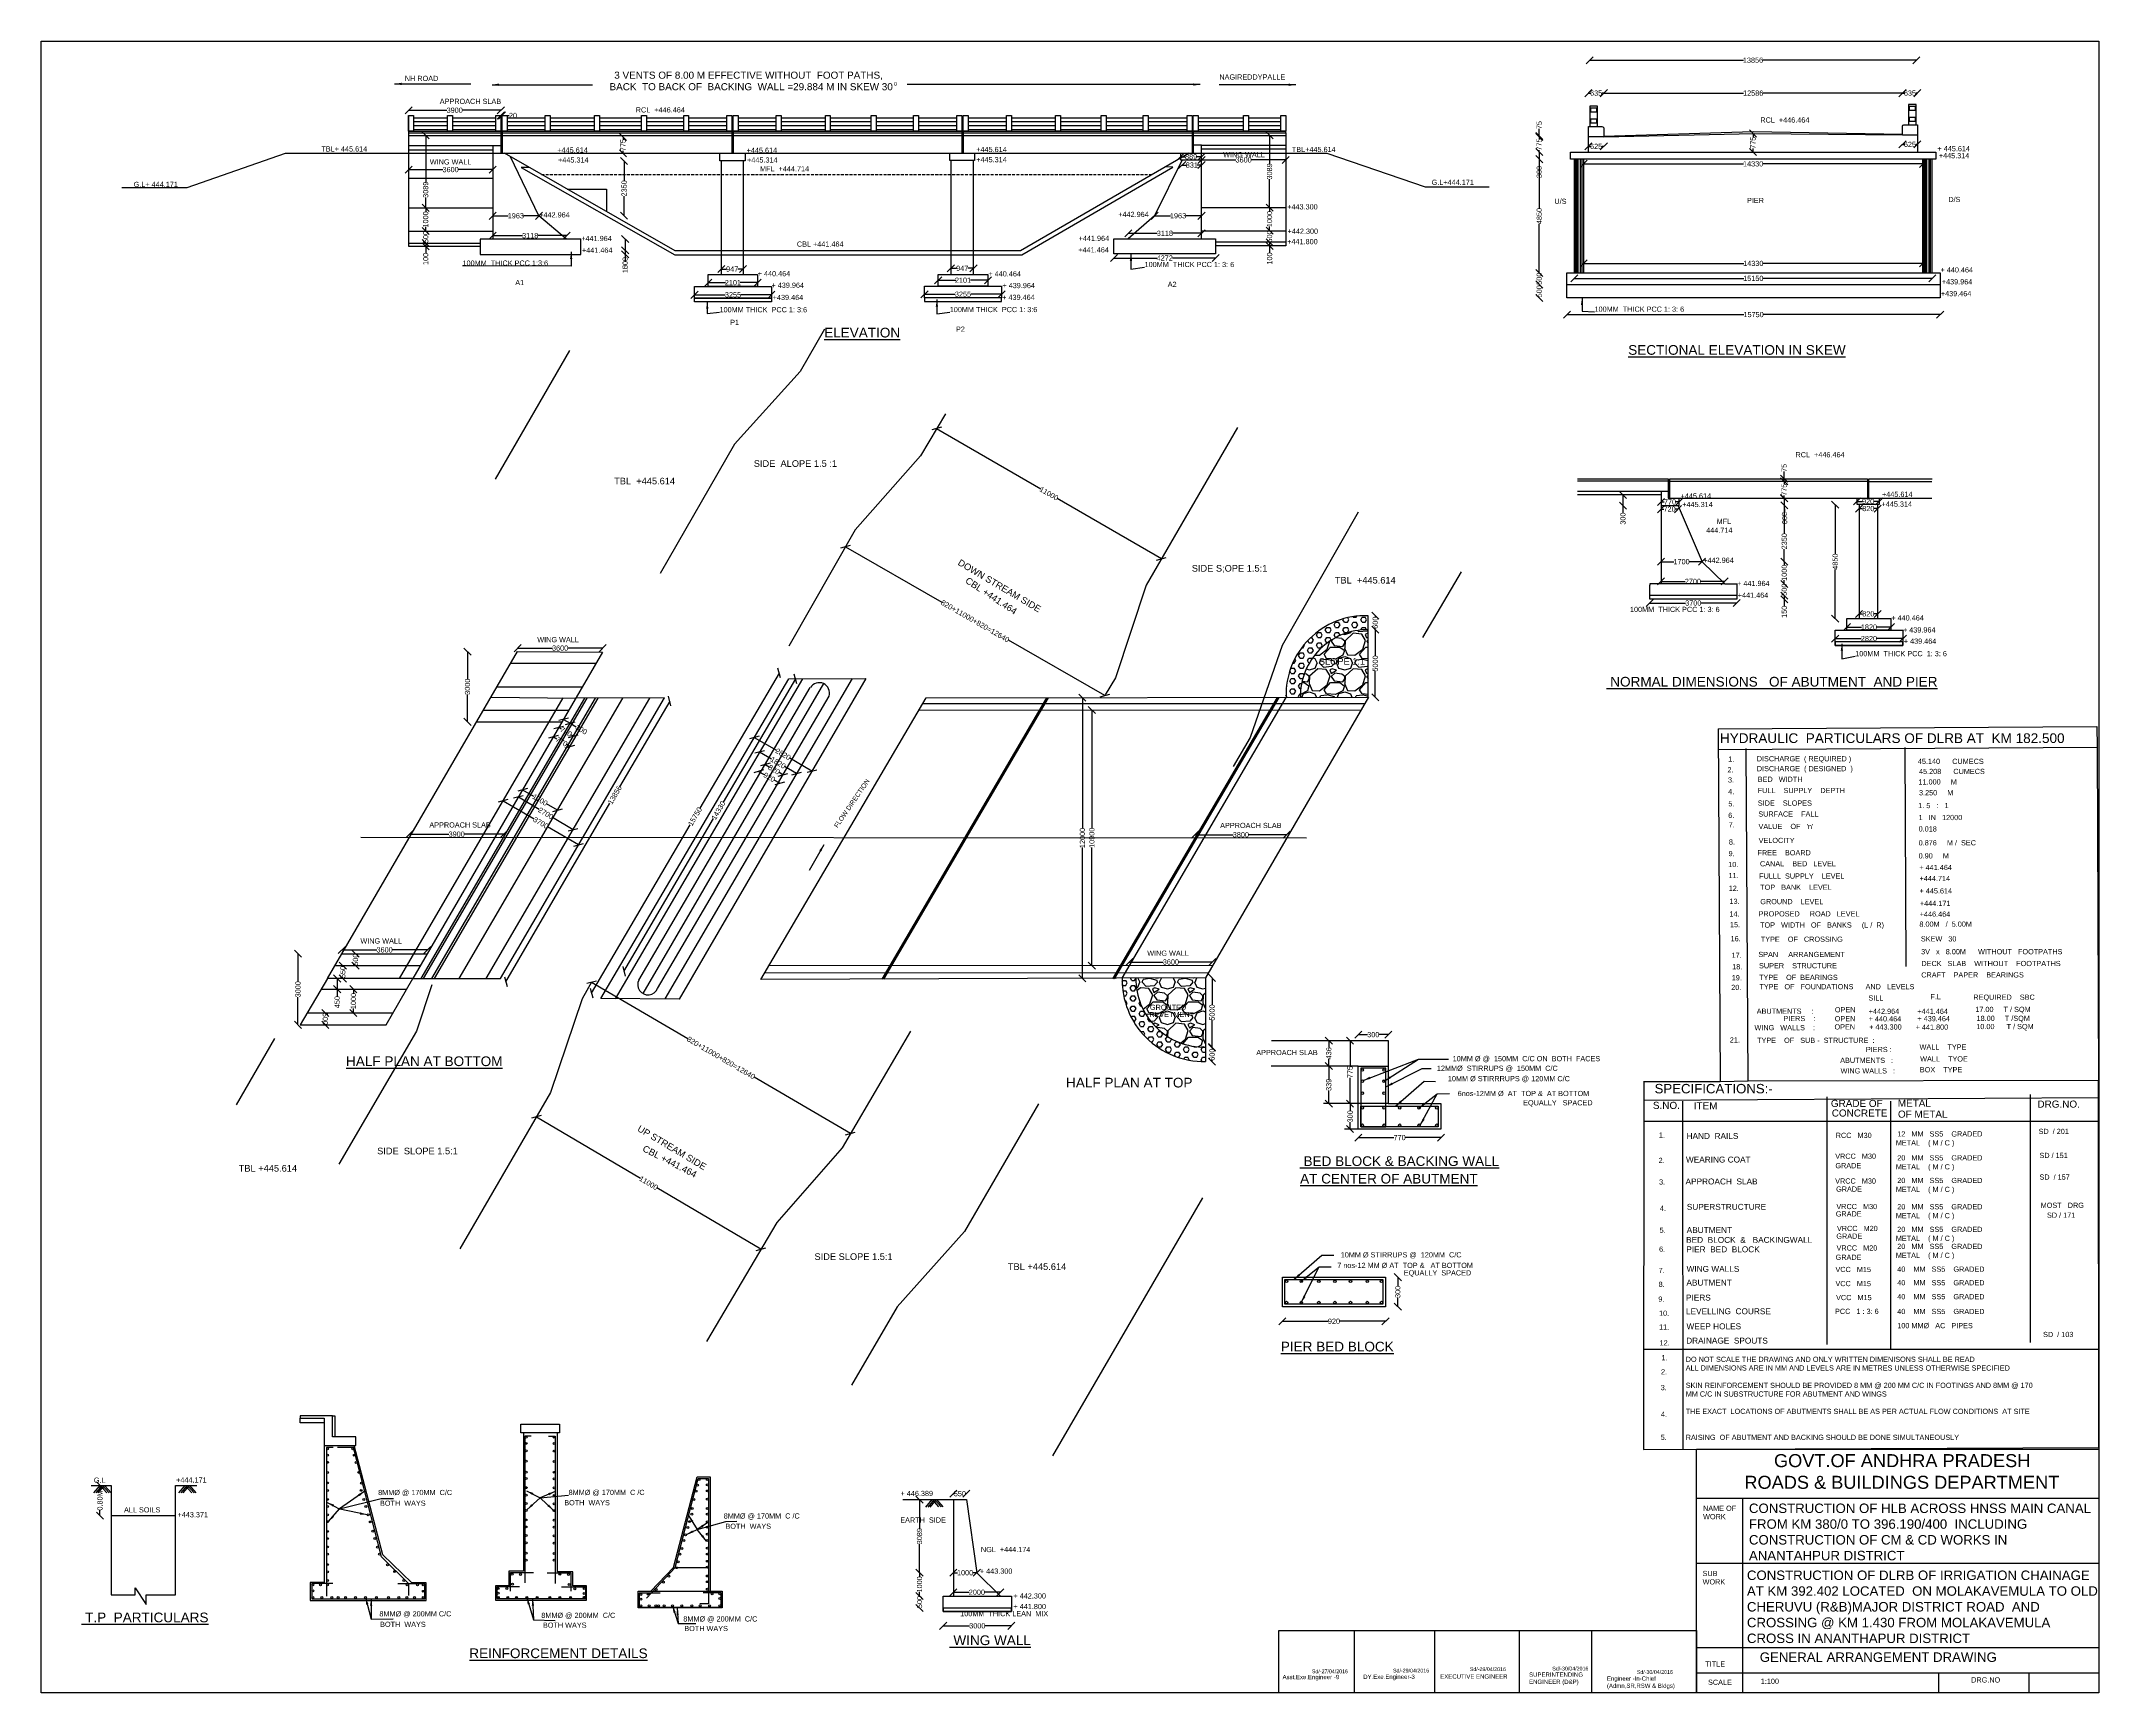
# Model space of a CAD drawing. Header units: millimetres. Extents: x 12638 to 21341, y 8244 to 15232.
import ezdxf

# ---------------------------------------------------------------- set-up
doc = ezdxf.new("R2010")
doc.units = ezdxf.units.MM
doc.header["$MEASUREMENT"] = 0
doc.linetypes.add('ACAD_ISO10W100', pattern=[18, 12, -3, 0, -3])
for name, color, linetype in [('DIMENSION', 2, 'Continuous'), ('DIMENSIONS', 7, 'Continuous'), ('DRAWING', 7, 'Continuous'), ('TEXT', 7, 'Continuous')]:
    doc.layers.add(name, color=color, linetype=linetype)
doc.styles.get("Standard").update_dxf_attribs({"font": 'arial.ttf', "height": 22})
doc.dimstyles.get("Standard").update_dxf_attribs({"dimtxt": 22, "dimasz": 30, "dimexe": 0.18, "dimexo": 0.0625, "dimgap": 0.09, "dimtad": 0, "dimdec": 0, "dimzin": 0, "dimdsep": 46, "dimtxsty": 'Standard', "dimblk": 'OBLIQUE', "dimcen": 0.09, "dimse1": 1, "dimse2": 1, "dimadec": 0, "dimazin": 0, "dimtfac": 1, "dimtdec": 0, "dimtofl": 0, "dimtmove": 0, "dimatfit": 3, "dimfxl": 1, "dimtolj": 1, "dimtzin": 0, "dimarcsym": 0})
pattern_1 = [(228.0128, (108, 150), (-1199.999735, -1350.000201), [20.1804, -1997.8632]), (184.9697, (94.5, 135), (1800.0001577, 149.998696), [34.6302, -3428.38875]), (132.5104, (60, 132), (1499.9986078, -1650.001301), [24.4182, -2417.4048]), (267.2737, (1.5, 94.5), (149.9994027, 3000.0000442), [31.5357, -3122.0337]), (292.8337, (0, 63), (-750.0014858, 1799.9994618), [30.92325, -3061.40595]), (357.2737, (12, 34.5), (-3000.0000442, 149.9994027), [31.5357, -3122.0337]), (37.6942, (43.5, 33), (-1950.0011018, -1499.9985608), [41.70435, -4128.72735]), (72.2553, (76.5, 58.5), (1050.0016144, 3299.9994347), [39.3732, -3897.94815]), (121.4296, (88.5, 96), (-1200.0012351, 1949.9992555), [31.6425, -3132.61095]), (175.2364, (72, 123), (1650.000142, -149.99873), [36.1248, -1770.11445]), (222.3974, (36, 126), (-1800.0011027, -1649.9988123), [46.7172, -4625.00625]), (138.8141, (150, 93), (-1050.000442, 899.999597), [15.94515, -1578.5766]), (171.4692, (138, 103.5), (1949.9997427, -300.0011865), [30.33555, -3003.22665]), (225, (108, 108), (-2e-14, -150.00005), [21.2131, -190.9188]), (203.1986, (97.5, 126), (749.99996, 300.000199), [11.4237, -1130.94225]), (291.8014, (87, 121.5), (-149.999987, 450.00004), [16.15545, -791.6193]), (30.9638, (93, 106.5), (449.999703, 300.000373), [26.23935, -848.40345]), (161.5651, (115.5, 120), (300.00007, -149.99976), [18.97365, -455.36805]), (16.3895, (0, 121.5), (1500.0003298, 449.9989065), [26.58, -2631.42675]), (70.3462, (25.5, 129), (-599.999287, -1650.0003203), [22.29915, -2207.6112]), (293.1986, (115.5, 150), (-300.000199, 749.99996), [22.84725, -1119.5187]), (343.6105, (124.5, 129), (-1500.0003298, 449.9989065), [26.58, -2631.42675]), (339.444, (0, 28.5), (-750.000277, 299.9994), [25.632, -1255.9686]), (294.7751, (24, 19.5), (-749.9988284, 1650.0005133), [21.4767, -2126.19645]), (66.8014, (117, 0), (300.000199, 749.99996), [22.84725, -1119.5187]), (17.354, (126, 21), (-1950.000303, -599.9991753), [25.14465, -2489.3136]), (69.444, (43.5, 0), (-299.9994, -750.000277), [12.816, -1268.7846]), (101.3099, (108, 0), (-149.999645, 600.000113), [7.6485, -757.20435]), (165.9638, (106.5, 7.5), (450.00008, -149.99971), [30.92325, -587.5425]), (186.009, (76.5, 15), (1499.9999626, 149.9998976), [28.6575, -2837.08845]), (303.6901, (93, 93), (-150.0002, 299.99993), [21.6333, -519.19935]), (353.1572, (105, 75), (2549.9999048, -300.0011997), [37.7691, -3739.13445]), (60.9454, (142.5, 70.5), (-600.000004, -1050.000058), [15.4434, -1528.9011]), (90, (150, 84), (-150, 150), [9, -141]), (120.2564, (73.5, 19.5), (599.999233, -1050.0003684), [20.8386, -2063.028]), (48.0128, (63, 37.5), (1199.999735, 1350.000201), [40.3608, -1977.6828]), (0, (90, 67.5), (150, 150), [39, -111]), (325.3048, (129, 67.5), (-1499.999139, 1050.0012914), [23.7171, -2347.9911]), (254.0546, (148.5, 54), (-149.999983, -600.000019), [21.8403, -1070.1762]), (207.646, (142.5, 33), (-2849.999371, -1500.001157), [35.55975, -3520.4211]), (175.4261, (111, 16.5), (-1950.0000837, 149.9992202), [37.61985, -3724.3611])]

# ---------------------------------------------------------------- blocks, each defined once
blk = doc.blocks.new('_Oblique')
at = {"color": 0, "linetype": 'ByBlock', "lineweight": -2}
blk.add_line((-0.5, -0.5), (0.5, 0.5), dxfattribs=at)
blk = doc.blocks.new('*D4')
at = {"layer": 'Defpoints', "color": 0}
for p in [(14191.7, 14917.8), (14581.9, 14940), (14581.9, 14917.8)]:
    blk.add_point(p, dxfattribs=at)
at = {"layer": 'DIMENSIONS', "color": 0, "lineweight": -2}
for p, q in [((14191.7, 14940), (14353.9, 14940)), ((14581.9, 14940), (14419.7, 14940))]:
    blk.add_line(p, q, dxfattribs=at)
at = {"layer": 'DIMENSIONS', "color": 0, "lineweight": -2, "xscale": 30, "yscale": 30, "zscale": 30, "rotation": 180}
blk.add_blockref('_Oblique', (14191.7, 14940), dxfattribs=at)
at = {"layer": 'DIMENSIONS', "color": 0, "lineweight": -2, "xscale": 30, "yscale": 30, "zscale": 30}
blk.add_blockref('_Oblique', (14581.9, 14940), dxfattribs=at)
at = {"layer": 'DIMENSIONS', "color": 0, "insert": (14386.8, 14940), "char_height": 22, "attachment_point": 5}
blk.add_mtext('\\A1;3900', dxfattribs=at)
blk = doc.blocks.new('*D5')
at = {"layer": 'Defpoints', "color": 0}
for p in [(14581.9, 14917.8), (14587.3, 14917.8), (14587.3, 14917.8)]:
    blk.add_point(p, dxfattribs=at)
at = {"layer": 'DIMENSIONS', "color": 0, "lineweight": -2}
for p, q in [((14581.9, 14917.8), (14587.3, 14917.8)), ((14587.3, 14917.8), (14617.3, 14917.8))]:
    blk.add_line(p, q, dxfattribs=at)
at = {"layer": 'DIMENSIONS', "color": 0, "lineweight": -2, "xscale": 30, "yscale": 30, "zscale": 30, "rotation": 180}
blk.add_blockref('_Oblique', (14581.9, 14917.8), dxfattribs=at)
at = {"layer": 'DIMENSIONS', "color": 0, "lineweight": -2, "xscale": 30, "yscale": 30, "zscale": 30}
blk.add_blockref('_Oblique', (14587.3, 14917.8), dxfattribs=at)
at = {"layer": 'DIMENSIONS', "color": 0, "insert": (14633.3, 14917.8), "char_height": 22, "attachment_point": 5}
blk.add_mtext('\\A1;20', dxfattribs=at)
blk = doc.blocks.new('*D6')
at = {"layer": 'Defpoints', "color": 0}
for p in [(14264, 14833.8), (14264, 14833.8), (14264, 14527)]:
    blk.add_point(p, dxfattribs=at)
at = {"layer": 'DIMENSIONS', "color": 0, "lineweight": -2}
for p, q in [((14264, 14833.8), (14264, 14636.7)), ((14264, 14527), (14264, 14570.8))]:
    blk.add_line(p, q, dxfattribs=at)
at = {"layer": 'DIMENSIONS', "color": 0, "lineweight": -2, "xscale": 30, "yscale": 30, "zscale": 30}
for p, rotation in [((14264, 14833.8), 90), ((14264, 14527), 270)]:
    blk.add_blockref('_Oblique', p, dxfattribs=dict(at, rotation=rotation))
at = {"layer": 'DIMENSIONS', "color": 0, "insert": (14264, 14603.7), "char_height": 22, "attachment_point": 5, "rotation": 90}
blk.add_mtext('\\A1;3089', dxfattribs=at)
blk = doc.blocks.new('*D7')
at = {"layer": 'Defpoints', "color": 0}
for p in [(14191.7, 14680.4), (14547.7, 14688.8), (14547.7, 14680.4)]:
    blk.add_point(p, dxfattribs=at)
at = {"layer": 'DIMENSIONS', "color": 0, "lineweight": -2}
for p, q in [((14191.7, 14688.8), (14336.4, 14688.8)), ((14547.7, 14688.8), (14402.2, 14688.8))]:
    blk.add_line(p, q, dxfattribs=at)
at = {"layer": 'DIMENSIONS', "color": 0, "lineweight": -2, "xscale": 30, "yscale": 30, "zscale": 30, "rotation": 180}
blk.add_blockref('_Oblique', (14191.7, 14688.8), dxfattribs=at)
at = {"layer": 'DIMENSIONS', "color": 0, "lineweight": -2, "xscale": 30, "yscale": 30, "zscale": 30}
blk.add_blockref('_Oblique', (14547.7, 14688.8), dxfattribs=at)
at = {"layer": 'DIMENSIONS', "color": 0, "insert": (14369.3, 14688.8), "char_height": 22, "attachment_point": 5}
blk.add_mtext('\\A1;3600', dxfattribs=at)
blk = doc.blocks.new('*D8')
at = {"layer": 'Defpoints', "color": 0}
for p in [(14264, 14527), (14264, 14429), (14264, 14429)]:
    blk.add_point(p, dxfattribs=at)
at = {"layer": 'DIMENSIONS', "color": 0, "lineweight": -2}
for p, q in [((14264, 14527), (14264, 14509.9)), ((14264, 14429), (14264, 14446.1))]:
    blk.add_line(p, q, dxfattribs=at)
at = {"layer": 'DIMENSIONS', "color": 0, "lineweight": -2, "xscale": 30, "yscale": 30, "zscale": 30}
for p, rotation in [((14264, 14527), 90), ((14264, 14429), 270)]:
    blk.add_blockref('_Oblique', p, dxfattribs=dict(at, rotation=rotation))
at = {"layer": 'DIMENSIONS', "color": 0, "insert": (14264, 14478), "char_height": 22, "attachment_point": 5, "rotation": 90}
blk.add_mtext('\\A1;1000', dxfattribs=at)
blk = doc.blocks.new('*D9')
at = {"layer": 'Defpoints', "color": 0}
for p in [(14264, 14429), (14264, 14378.2), (14264, 14378.2)]:
    blk.add_point(p, dxfattribs=at)
at = {"layer": 'DIMENSIONS', "color": 0, "lineweight": -2}
for p, q in [((14264, 14429), (14264, 14428)), ((14264, 14378.2), (14264, 14379.3))]:
    blk.add_line(p, q, dxfattribs=at)
at = {"layer": 'DIMENSIONS', "color": 0, "lineweight": -2, "xscale": 30, "yscale": 30, "zscale": 30}
for p, rotation in [((14264, 14429), 90), ((14264, 14378.2), 270)]:
    blk.add_blockref('_Oblique', p, dxfattribs=dict(at, rotation=rotation))
at = {"layer": 'DIMENSIONS', "color": 0, "insert": (14264, 14403.6), "char_height": 22, "attachment_point": 5, "rotation": 90}
blk.add_mtext('\\A1;500', dxfattribs=at)
blk = doc.blocks.new('*D10')
at = {"layer": 'Defpoints', "color": 0}
for p in [(14229.2, 14378.2), (14229.2, 14364.3), (14264, 14364.3)]:
    blk.add_point(p, dxfattribs=at)
at = {"layer": 'DIMENSIONS', "color": 0, "lineweight": -2}
for p, q in [((14264, 14378.2), (14264, 14364.3)), ((14264, 14364.3), (14264, 14334.3))]:
    blk.add_line(p, q, dxfattribs=at)
at = {"layer": 'DIMENSIONS', "color": 0, "lineweight": -2, "xscale": 30, "yscale": 30, "zscale": 30}
for p, rotation in [((14264, 14378.2), 90), ((14264, 14364.3), 270)]:
    blk.add_blockref('_Oblique', p, dxfattribs=dict(at, rotation=rotation))
at = {"layer": 'DIMENSIONS', "color": 0, "insert": (14264, 14311), "char_height": 22, "attachment_point": 5, "rotation": 90}
blk.add_mtext('\\A1;100', dxfattribs=at)
blk = doc.blocks.new('*D11')
at = {"layer": 'Defpoints', "color": 0}
for p in [(14547.7, 14496.4), (14742.9, 14493.4), (14742.9, 14493.4)]:
    blk.add_point(p, dxfattribs=at)
at = {"layer": 'DIMENSIONS', "color": 0, "lineweight": -2}
for p, q in [((14547.7, 14493.4), (14613.4, 14493.4)), ((14742.9, 14493.4), (14677.2, 14493.4))]:
    blk.add_line(p, q, dxfattribs=at)
at = {"layer": 'DIMENSIONS', "color": 0, "lineweight": -2, "xscale": 30, "yscale": 30, "zscale": 30, "rotation": 180}
blk.add_blockref('_Oblique', (14547.7, 14493.4), dxfattribs=at)
at = {"layer": 'DIMENSIONS', "color": 0, "lineweight": -2, "xscale": 30, "yscale": 30, "zscale": 30}
blk.add_blockref('_Oblique', (14742.9, 14493.4), dxfattribs=at)
at = {"layer": 'DIMENSIONS', "color": 0, "insert": (14645.3, 14493.4), "char_height": 22, "attachment_point": 5}
blk.add_mtext('\\A1;1963', dxfattribs=at)
blk = doc.blocks.new('*D12')
at = {"layer": 'Defpoints', "color": 0}
for p in [(14547.7, 14404.2), (14860.1, 14409.5), (14860.1, 14395)]:
    blk.add_point(p, dxfattribs=at)
at = {"layer": 'DIMENSIONS', "color": 0, "lineweight": -2}
for p, q in [((14547.7, 14409.5), (14673, 14409.5)), ((14860.1, 14409.5), (14738.9, 14409.5))]:
    blk.add_line(p, q, dxfattribs=at)
at = {"layer": 'DIMENSIONS', "color": 0, "lineweight": -2, "xscale": 30, "yscale": 30, "zscale": 30, "rotation": 180}
blk.add_blockref('_Oblique', (14547.7, 14409.5), dxfattribs=at)
at = {"layer": 'DIMENSIONS', "color": 0, "lineweight": -2, "xscale": 30, "yscale": 30, "zscale": 30}
blk.add_blockref('_Oblique', (14860.1, 14409.5), dxfattribs=at)
at = {"layer": 'DIMENSIONS', "color": 0, "insert": (14705.9, 14409.5), "char_height": 22, "attachment_point": 5}
blk.add_mtext('\\A1;3118', dxfattribs=at)
blk = doc.blocks.new('*D13')
at = {"layer": 'Defpoints', "color": 0}
for p in [(15098.9, 14826.8), (15098.9, 14758), (15098.9, 14758)]:
    blk.add_point(p, dxfattribs=at)
at = {"layer": 'DIMENSIONS', "color": 0, "lineweight": -2}
for p, q in [((15098.9, 14826.8), (15098.9, 14816.7)), ((15098.9, 14758), (15098.9, 14768))]:
    blk.add_line(p, q, dxfattribs=at)
at = {"layer": 'DIMENSIONS', "color": 0, "lineweight": -2, "xscale": 30, "yscale": 30, "zscale": 30}
for p, rotation in [((15098.9, 14826.8), 90), ((15098.9, 14758), 270)]:
    blk.add_blockref('_Oblique', p, dxfattribs=dict(at, rotation=rotation))
at = {"layer": 'DIMENSIONS', "color": 0, "insert": (15098.9, 14792.4), "char_height": 22, "attachment_point": 5, "rotation": 90}
blk.add_mtext('\\A1;775', dxfattribs=at)
blk = doc.blocks.new('*D14')
at = {"layer": 'Defpoints', "color": 0}
for p in [(15104.6, 14725.5), (15103.3, 14493.6), (15103.9, 14493.6)]:
    blk.add_point(p, dxfattribs=at)
at = {"layer": 'DIMENSIONS', "color": 0, "lineweight": -2}
for p, q in [((15103.3, 14725.5), (15103.3, 14642.6)), ((15103.3, 14493.6), (15103.3, 14576.4))]:
    blk.add_line(p, q, dxfattribs=at)
at = {"layer": 'DIMENSIONS', "color": 0, "lineweight": -2, "xscale": 30, "yscale": 30, "zscale": 30}
for p, rotation in [((15103.3, 14725.5), 90), ((15103.3, 14493.6), 270)]:
    blk.add_blockref('_Oblique', p, dxfattribs=dict(at, rotation=rotation))
at = {"layer": 'DIMENSIONS', "color": 0, "insert": (15103.3, 14609.5), "char_height": 22, "attachment_point": 5, "rotation": 90}
blk.add_mtext('\\A1;2350', dxfattribs=at)
blk = doc.blocks.new('*D15')
at = {"layer": 'Defpoints', "color": 0}
for p in [(15514.4, 14268), (15606.2, 14268), (15606.2, 14268)]:
    blk.add_point(p, dxfattribs=at)
at = {"layer": 'DIMENSIONS', "color": 0, "lineweight": -2}
for p, q in [((15514.4, 14268), (15535.9, 14268)), ((15606.2, 14268), (15584.7, 14268))]:
    blk.add_line(p, q, dxfattribs=at)
at = {"layer": 'DIMENSIONS', "color": 0, "lineweight": -2, "xscale": 30, "yscale": 30, "zscale": 30, "rotation": 180}
blk.add_blockref('_Oblique', (15514.4, 14268), dxfattribs=at)
at = {"layer": 'DIMENSIONS', "color": 0, "lineweight": -2, "xscale": 30, "yscale": 30, "zscale": 30}
blk.add_blockref('_Oblique', (15606.2, 14268), dxfattribs=at)
at = {"layer": 'DIMENSIONS', "color": 0, "insert": (15560.3, 14268), "char_height": 22, "attachment_point": 5}
blk.add_mtext('\\A1;947', dxfattribs=at)
blk = doc.blocks.new('*D16')
at = {"layer": 'Defpoints', "color": 0}
for p in [(15459.1, 14210.6), (15668, 14210.6), (15668, 14210.6)]:
    blk.add_point(p, dxfattribs=at)
at = {"layer": 'DIMENSIONS', "color": 0, "lineweight": -2}
for p, q in [((15459.1, 14210.6), (15532.5, 14210.6)), ((15668, 14210.6), (15594.5, 14210.6))]:
    blk.add_line(p, q, dxfattribs=at)
at = {"layer": 'DIMENSIONS', "color": 0, "lineweight": -2, "xscale": 30, "yscale": 30, "zscale": 30, "rotation": 180}
blk.add_blockref('_Oblique', (15459.1, 14210.6), dxfattribs=at)
at = {"layer": 'DIMENSIONS', "color": 0, "lineweight": -2, "xscale": 30, "yscale": 30, "zscale": 30}
blk.add_blockref('_Oblique', (15668, 14210.6), dxfattribs=at)
at = {"layer": 'DIMENSIONS', "color": 0, "insert": (15563.5, 14210.6), "char_height": 22, "attachment_point": 5}
blk.add_mtext('\\A1;2101', dxfattribs=at)
blk = doc.blocks.new('*D17')
at = {"layer": 'Defpoints', "color": 0}
for p in [(15401.1, 14159.2), (15726.4, 14159.2), (15726.4, 14159.2)]:
    blk.add_point(p, dxfattribs=at)
at = {"layer": 'DIMENSIONS', "color": 0, "lineweight": -2}
for p, q in [((15401.1, 14159.2), (15530.7, 14159.2)), ((15726.4, 14159.2), (15596.8, 14159.2))]:
    blk.add_line(p, q, dxfattribs=at)
at = {"layer": 'DIMENSIONS', "color": 0, "lineweight": -2, "xscale": 30, "yscale": 30, "zscale": 30, "rotation": 180}
blk.add_blockref('_Oblique', (15401.1, 14159.2), dxfattribs=at)
at = {"layer": 'DIMENSIONS', "color": 0, "lineweight": -2, "xscale": 30, "yscale": 30, "zscale": 30}
blk.add_blockref('_Oblique', (15726.4, 14159.2), dxfattribs=at)
at = {"layer": 'DIMENSIONS', "color": 0, "insert": (15563.8, 14159.2), "char_height": 22, "attachment_point": 5}
blk.add_mtext('\\A1;3255', dxfattribs=at)
blk = doc.blocks.new('*D18')
at = {"layer": 'Defpoints', "color": 0}
for p in [(16485.3, 14271.2), (16581.1, 14271.2), (16581.1, 14271.2)]:
    blk.add_point(p, dxfattribs=at)
at = {"layer": 'DIMENSIONS', "color": 0, "lineweight": -2}
for p, q in [((16485.3, 14271.2), (16508.8, 14271.2)), ((16581.1, 14271.2), (16557.6, 14271.2))]:
    blk.add_line(p, q, dxfattribs=at)
at = {"layer": 'DIMENSIONS', "color": 0, "lineweight": -2, "xscale": 30, "yscale": 30, "zscale": 30, "rotation": 180}
blk.add_blockref('_Oblique', (16485.3, 14271.2), dxfattribs=at)
at = {"layer": 'DIMENSIONS', "color": 0, "lineweight": -2, "xscale": 30, "yscale": 30, "zscale": 30}
blk.add_blockref('_Oblique', (16581.1, 14271.2), dxfattribs=at)
at = {"layer": 'DIMENSIONS', "color": 0, "insert": (16533.2, 14271.2), "char_height": 22, "attachment_point": 5}
blk.add_mtext('\\A1;947', dxfattribs=at)
blk = doc.blocks.new('*D19')
at = {"layer": 'Defpoints', "color": 0}
for p in [(16431.5, 14195.9), (16641.9, 14220.8), (16641.9, 14195.9)]:
    blk.add_point(p, dxfattribs=at)
at = {"layer": 'DIMENSIONS', "color": 0, "lineweight": -2}
for p, q in [((16431.5, 14220.8), (16505.7, 14220.8)), ((16641.9, 14220.8), (16567.7, 14220.8))]:
    blk.add_line(p, q, dxfattribs=at)
at = {"layer": 'DIMENSIONS', "color": 0, "lineweight": -2, "xscale": 30, "yscale": 30, "zscale": 30, "rotation": 180}
blk.add_blockref('_Oblique', (16431.5, 14220.8), dxfattribs=at)
at = {"layer": 'DIMENSIONS', "color": 0, "lineweight": -2, "xscale": 30, "yscale": 30, "zscale": 30}
blk.add_blockref('_Oblique', (16641.9, 14220.8), dxfattribs=at)
at = {"layer": 'DIMENSIONS', "color": 0, "insert": (16536.7, 14220.8), "char_height": 22, "attachment_point": 5}
blk.add_mtext('\\A1;2101', dxfattribs=at)
blk = doc.blocks.new('*D20')
at = {"layer": 'Defpoints', "color": 0}
for p in [(16373.6, 14146.7), (16699.3, 14161.5), (16699.3, 14146.7)]:
    blk.add_point(p, dxfattribs=at)
at = {"layer": 'DIMENSIONS', "color": 0, "lineweight": -2}
for p, q in [((16373.6, 14161.5), (16503.4, 14161.5)), ((16699.3, 14161.5), (16569.5, 14161.5))]:
    blk.add_line(p, q, dxfattribs=at)
at = {"layer": 'DIMENSIONS', "color": 0, "lineweight": -2, "xscale": 30, "yscale": 30, "zscale": 30, "rotation": 180}
blk.add_blockref('_Oblique', (16373.6, 14161.5), dxfattribs=at)
at = {"layer": 'DIMENSIONS', "color": 0, "lineweight": -2, "xscale": 30, "yscale": 30, "zscale": 30}
blk.add_blockref('_Oblique', (16699.3, 14161.5), dxfattribs=at)
at = {"layer": 'DIMENSIONS', "color": 0, "insert": (16536.5, 14161.5), "char_height": 22, "attachment_point": 5}
blk.add_mtext('\\A1;3255', dxfattribs=at)
blk = doc.blocks.new('*D21')
at = {"layer": 'Defpoints', "color": 0}
for p in [(17545.3, 14729.8), (17901.7, 14729.8), (17901.7, 14729.8)]:
    blk.add_point(p, dxfattribs=at)
at = {"layer": 'DIMENSIONS', "color": 0, "lineweight": -2}
for p, q in [((17545.3, 14729.8), (17690.6, 14729.8)), ((17901.7, 14729.8), (17756.4, 14729.8))]:
    blk.add_line(p, q, dxfattribs=at)
at = {"layer": 'DIMENSIONS', "color": 0, "lineweight": -2, "xscale": 30, "yscale": 30, "zscale": 30, "rotation": 180}
blk.add_blockref('_Oblique', (17545.3, 14729.8), dxfattribs=at)
at = {"layer": 'DIMENSIONS', "color": 0, "lineweight": -2, "xscale": 30, "yscale": 30, "zscale": 30}
blk.add_blockref('_Oblique', (17901.7, 14729.8), dxfattribs=at)
at = {"layer": 'DIMENSIONS', "color": 0, "insert": (17723.5, 14729.8), "char_height": 22, "attachment_point": 5}
blk.add_mtext('\\A1;3600', dxfattribs=at)
blk = doc.blocks.new('*D22')
at = {"layer": 'Defpoints', "color": 0}
for p in [(17833.2, 14833.8), (17833.2, 14528.2), (17833.2, 14528.2)]:
    blk.add_point(p, dxfattribs=at)
at = {"layer": 'DIMENSIONS', "color": 0, "lineweight": -2}
for p, q in [((17833.2, 14833.8), (17833.2, 14713.9)), ((17833.2, 14528.2), (17833.2, 14648))]:
    blk.add_line(p, q, dxfattribs=at)
at = {"layer": 'DIMENSIONS', "color": 0, "lineweight": -2, "xscale": 30, "yscale": 30, "zscale": 30}
for p, rotation in [((17833.2, 14833.8), 90), ((17833.2, 14528.2), 270)]:
    blk.add_blockref('_Oblique', p, dxfattribs=dict(at, rotation=rotation))
at = {"layer": 'DIMENSIONS', "color": 0, "insert": (17833.2, 14681), "char_height": 22, "attachment_point": 5, "rotation": 90}
blk.add_mtext('\\A1;3089', dxfattribs=at)
blk = doc.blocks.new('*D23')
at = {"layer": 'Defpoints', "color": 0}
for p in [(17346.9, 14493.4), (17545.3, 14493.4), (17545.3, 14493.4)]:
    blk.add_point(p, dxfattribs=at)
at = {"layer": 'DIMENSIONS', "color": 0, "lineweight": -2}
for p, q in [((17346.9, 14493.4), (17414.2, 14493.4)), ((17545.3, 14493.4), (17478, 14493.4))]:
    blk.add_line(p, q, dxfattribs=at)
at = {"layer": 'DIMENSIONS', "color": 0, "lineweight": -2, "xscale": 30, "yscale": 30, "zscale": 30, "rotation": 180}
blk.add_blockref('_Oblique', (17346.9, 14493.4), dxfattribs=at)
at = {"layer": 'DIMENSIONS', "color": 0, "lineweight": -2, "xscale": 30, "yscale": 30, "zscale": 30}
blk.add_blockref('_Oblique', (17545.3, 14493.4), dxfattribs=at)
at = {"layer": 'DIMENSIONS', "color": 0, "insert": (17446.1, 14493.4), "char_height": 22, "attachment_point": 5}
blk.add_mtext('\\A1;1963', dxfattribs=at)
blk = doc.blocks.new('*D24')
at = {"layer": 'Defpoints', "color": 0}
for p in [(17457.2, 14729.8), (17545.3, 14743.6), (17545.3, 14729.8)]:
    blk.add_point(p, dxfattribs=at)
at = {"layer": 'DIMENSIONS', "color": 0, "lineweight": -2}
for p, q in [((17457.2, 14743.6), (17476.8, 14743.6)), ((17545.3, 14743.6), (17525.7, 14743.6))]:
    blk.add_line(p, q, dxfattribs=at)
at = {"layer": 'DIMENSIONS', "color": 0, "lineweight": -2, "xscale": 30, "yscale": 30, "zscale": 30, "rotation": 180}
blk.add_blockref('_Oblique', (17457.2, 14743.6), dxfattribs=at)
at = {"layer": 'DIMENSIONS', "color": 0, "lineweight": -2, "xscale": 30, "yscale": 30, "zscale": 30}
blk.add_blockref('_Oblique', (17545.3, 14743.6), dxfattribs=at)
at = {"layer": 'DIMENSIONS', "color": 0, "insert": (17501.3, 14743.6), "char_height": 22, "attachment_point": 5}
blk.add_mtext('\\A1;889', dxfattribs=at)
blk = doc.blocks.new('*D25')
at = {"layer": 'Defpoints', "color": 0}
for p in [(17463.7, 14729.8), (17545.3, 14729.8), (17545.3, 14707.9)]:
    blk.add_point(p, dxfattribs=at)
at = {"layer": 'DIMENSIONS', "color": 0, "lineweight": -2}
for p, q in [((17463.7, 14707.9), (17482.2, 14707.9)), ((17545.3, 14707.9), (17526.8, 14707.9))]:
    blk.add_line(p, q, dxfattribs=at)
at = {"layer": 'DIMENSIONS', "color": 0, "lineweight": -2, "xscale": 30, "yscale": 30, "zscale": 30, "rotation": 180}
blk.add_blockref('_Oblique', (17463.7, 14707.9), dxfattribs=at)
at = {"layer": 'DIMENSIONS', "color": 0, "lineweight": -2, "xscale": 30, "yscale": 30, "zscale": 30}
blk.add_blockref('_Oblique', (17545.3, 14707.9), dxfattribs=at)
at = {"layer": 'DIMENSIONS', "color": 0, "insert": (17504.5, 14707.9), "char_height": 22, "attachment_point": 5}
blk.add_mtext('\\A1;831', dxfattribs=at)
blk = doc.blocks.new('*D26')
at = {"layer": 'Defpoints', "color": 0}
for p in [(17235.9, 14396.2), (17545.3, 14419.3), (17545.3, 14396.2)]:
    blk.add_point(p, dxfattribs=at)
at = {"layer": 'DIMENSIONS', "color": 0, "lineweight": -2}
for p, q in [((17235.9, 14419.3), (17357.7, 14419.3)), ((17545.3, 14419.3), (17423.6, 14419.3))]:
    blk.add_line(p, q, dxfattribs=at)
at = {"layer": 'DIMENSIONS', "color": 0, "lineweight": -2, "xscale": 30, "yscale": 30, "zscale": 30, "rotation": 180}
blk.add_blockref('_Oblique', (17235.9, 14419.3), dxfattribs=at)
at = {"layer": 'DIMENSIONS', "color": 0, "lineweight": -2, "xscale": 30, "yscale": 30, "zscale": 30}
blk.add_blockref('_Oblique', (17545.3, 14419.3), dxfattribs=at)
at = {"layer": 'DIMENSIONS', "color": 0, "insert": (17390.6, 14419.3), "char_height": 22, "attachment_point": 5}
blk.add_mtext('\\A1;3118', dxfattribs=at)
blk = doc.blocks.new('*D27')
at = {"layer": 'Defpoints', "color": 0}
for p in [(17174.9, 14332.5), (17604.8, 14332.5), (17604.8, 14314.7)]:
    blk.add_point(p, dxfattribs=at)
at = {"layer": 'DIMENSIONS', "color": 0, "lineweight": -2}
for p, q in [((17174.9, 14314.7), (17356.6, 14314.7)), ((17604.8, 14314.7), (17423.1, 14314.7))]:
    blk.add_line(p, q, dxfattribs=at)
at = {"layer": 'DIMENSIONS', "color": 0, "lineweight": -2, "xscale": 30, "yscale": 30, "zscale": 30, "rotation": 180}
blk.add_blockref('_Oblique', (17174.9, 14314.7), dxfattribs=at)
at = {"layer": 'DIMENSIONS', "color": 0, "lineweight": -2, "xscale": 30, "yscale": 30, "zscale": 30}
blk.add_blockref('_Oblique', (17604.8, 14314.7), dxfattribs=at)
at = {"layer": 'DIMENSIONS', "color": 0, "insert": (17389.9, 14314.7), "char_height": 22, "attachment_point": 5}
blk.add_mtext('\\A1;4272', dxfattribs=at)
blk = doc.blocks.new('*D28')
at = {"layer": 'Defpoints', "color": 0}
for p in [(17833.2, 14528.2), (17833.2, 14430.5), (17833.2, 14430.5)]:
    blk.add_point(p, dxfattribs=at)
at = {"layer": 'DIMENSIONS', "color": 0, "lineweight": -2}
for p, q in [((17833.2, 14528.2), (17833.2, 14511.2)), ((17833.2, 14430.5), (17833.2, 14447.5))]:
    blk.add_line(p, q, dxfattribs=at)
at = {"layer": 'DIMENSIONS', "color": 0, "lineweight": -2, "xscale": 30, "yscale": 30, "zscale": 30}
for p, rotation in [((17833.2, 14528.2), 90), ((17833.2, 14430.5), 270)]:
    blk.add_blockref('_Oblique', p, dxfattribs=dict(at, rotation=rotation))
at = {"layer": 'DIMENSIONS', "color": 0, "insert": (17833.2, 14479.4), "char_height": 22, "attachment_point": 5, "rotation": 90}
blk.add_mtext('\\A1;1000', dxfattribs=at)
blk = doc.blocks.new('*D29')
at = {"layer": 'Defpoints', "color": 0}
for p in [(17833.2, 14430.5), (17833.2, 14381.3), (17833.2, 14381.3)]:
    blk.add_point(p, dxfattribs=at)
at = {"layer": 'DIMENSIONS', "color": 0, "lineweight": -2}
for p, q in [((17833.2, 14430.5), (17833.2, 14430.3)), ((17833.2, 14381.3), (17833.2, 14381.6))]:
    blk.add_line(p, q, dxfattribs=at)
at = {"layer": 'DIMENSIONS', "color": 0, "lineweight": -2, "xscale": 30, "yscale": 30, "zscale": 30}
for p, rotation in [((17833.2, 14430.5), 90), ((17833.2, 14381.3), 270)]:
    blk.add_blockref('_Oblique', p, dxfattribs=dict(at, rotation=rotation))
at = {"layer": 'DIMENSIONS', "color": 0, "insert": (17833.2, 14405.9), "char_height": 22, "attachment_point": 5, "rotation": 90}
blk.add_mtext('\\A1;500', dxfattribs=at)
blk = doc.blocks.new('*D30')
at = {"layer": 'Defpoints', "color": 0}
for p in [(17833.2, 14381.3), (17833.2, 14366.1), (17833.5, 14366.1)]:
    blk.add_point(p, dxfattribs=at)
at = {"layer": 'DIMENSIONS', "color": 0, "lineweight": -2}
for p, q in [((17833.5, 14381.3), (17833.5, 14366.1)), ((17833.5, 14366.1), (17833.5, 14336.1))]:
    blk.add_line(p, q, dxfattribs=at)
at = {"layer": 'DIMENSIONS', "color": 0, "lineweight": -2, "xscale": 30, "yscale": 30, "zscale": 30}
for p, rotation in [((17833.5, 14381.3), 90), ((17833.5, 14366.1), 270)]:
    blk.add_blockref('_Oblique', p, dxfattribs=dict(at, rotation=rotation))
at = {"layer": 'DIMENSIONS', "color": 0, "insert": (17833.5, 14312.8), "char_height": 22, "attachment_point": 5, "rotation": 90}
blk.add_mtext('\\A1;100', dxfattribs=at)
blk = doc.blocks.new('*D31')
at = {"layer": 'Defpoints', "color": 0}
for p in [(19247.2, 15012.4), (19181.8, 14870.8), (19247.2, 14870.8)]:
    blk.add_point(p, dxfattribs=at)
at = {"layer": 'DIMENSIONS', "color": 0, "lineweight": -2}
for p, q in [((19181.8, 15012.4), (19190, 15012.4)), ((19247.2, 15012.4), (19239, 15012.4))]:
    blk.add_line(p, q, dxfattribs=at)
at = {"layer": 'DIMENSIONS', "color": 0, "lineweight": -2, "xscale": 30, "yscale": 30, "zscale": 30, "rotation": 180}
blk.add_blockref('_Oblique', (19181.8, 15012.4), dxfattribs=at)
at = {"layer": 'DIMENSIONS', "color": 0, "lineweight": -2, "xscale": 30, "yscale": 30, "zscale": 30}
blk.add_blockref('_Oblique', (19247.2, 15012.4), dxfattribs=at)
at = {"layer": 'DIMENSIONS', "color": 0, "insert": (19214.5, 15012.4), "char_height": 22, "attachment_point": 5}
blk.add_mtext('\\A1;635', dxfattribs=at)
blk = doc.blocks.new('*D32')
at = {"layer": 'Defpoints', "color": 0}
for p in [(20510.3, 15012.4), (19247.2, 14827.1), (20510.3, 14838.9)]:
    blk.add_point(p, dxfattribs=at)
at = {"layer": 'DIMENSIONS', "color": 0, "lineweight": -2}
for p, q in [((19247.2, 15012.4), (19838.3, 15012.4)), ((20510.3, 15012.4), (19919.2, 15012.4))]:
    blk.add_line(p, q, dxfattribs=at)
at = {"layer": 'DIMENSIONS', "color": 0, "lineweight": -2, "xscale": 30, "yscale": 30, "zscale": 30, "rotation": 180}
blk.add_blockref('_Oblique', (19247.2, 15012.4), dxfattribs=at)
at = {"layer": 'DIMENSIONS', "color": 0, "lineweight": -2, "xscale": 30, "yscale": 30, "zscale": 30}
blk.add_blockref('_Oblique', (20510.3, 15012.4), dxfattribs=at)
at = {"layer": 'DIMENSIONS', "color": 0, "insert": (19878.7, 15012.4), "char_height": 22, "attachment_point": 5}
blk.add_mtext('\\A1;12586', dxfattribs=at)
blk = doc.blocks.new('*D33')
at = {"layer": 'Defpoints', "color": 0}
for p in [(20573.1, 15012.4), (20510.3, 14838.9), (20573.1, 14878.4)]:
    blk.add_point(p, dxfattribs=at)
at = {"layer": 'DIMENSIONS', "color": 0, "lineweight": -2}
for p, q in [((20510.3, 15012.4), (20517.2, 15012.4)), ((20573.1, 15012.4), (20566.3, 15012.4))]:
    blk.add_line(p, q, dxfattribs=at)
at = {"layer": 'DIMENSIONS', "color": 0, "lineweight": -2, "xscale": 30, "yscale": 30, "zscale": 30, "rotation": 180}
blk.add_blockref('_Oblique', (20510.3, 15012.4), dxfattribs=at)
at = {"layer": 'DIMENSIONS', "color": 0, "lineweight": -2, "xscale": 30, "yscale": 30, "zscale": 30}
blk.add_blockref('_Oblique', (20573.1, 15012.4), dxfattribs=at)
at = {"layer": 'DIMENSIONS', "color": 0, "insert": (20541.7, 15012.4), "char_height": 22, "attachment_point": 5}
blk.add_mtext('\\A1;635', dxfattribs=at)
blk = doc.blocks.new('*D34')
at = {"layer": 'Defpoints', "color": 0}
for p in [(19181.8, 14827.1), (18973.8, 14763.2), (19181.8, 14763.2)]:
    blk.add_point(p, dxfattribs=at)
at = {"layer": 'DIMENSIONS', "color": 0, "lineweight": -2}
for p, q in [((18973.8, 14827.1), (18973.8, 14819.5)), ((18973.8, 14763.2), (18973.8, 14770.8))]:
    blk.add_line(p, q, dxfattribs=at)
at = {"layer": 'DIMENSIONS', "color": 0, "lineweight": -2, "xscale": 30, "yscale": 30, "zscale": 30}
for p, rotation in [((18973.8, 14827.1), 90), ((18973.8, 14763.2), 270)]:
    blk.add_blockref('_Oblique', p, dxfattribs=dict(at, rotation=rotation))
at = {"layer": 'DIMENSIONS', "color": 0, "insert": (18973.8, 14795.1), "char_height": 22, "attachment_point": 5, "rotation": 90}
blk.add_mtext('\\A1;775', dxfattribs=at)
blk = doc.blocks.new('*D35')
at = {"layer": 'Defpoints', "color": 0}
for p in [(18973.8, 14827.4), (19262.1, 14831.5), (19262.2, 14827.4)]:
    blk.add_point(p, dxfattribs=at)
at = {"layer": 'DIMENSIONS', "color": 0, "lineweight": -2}
for p, q in [((18973.8, 14831.5), (18973.8, 14861.5)), ((18973.8, 14827.4), (18973.8, 14831.5))]:
    blk.add_line(p, q, dxfattribs=at)
at = {"layer": 'DIMENSIONS', "color": 0, "lineweight": -2, "xscale": 30, "yscale": 30, "zscale": 30}
for p, rotation in [((18973.8, 14831.5), 90), ((18973.8, 14827.4), 270)]:
    blk.add_blockref('_Oblique', p, dxfattribs=dict(at, rotation=rotation))
at = {"layer": 'DIMENSIONS', "color": 0, "insert": (18973.8, 14877.3), "char_height": 22, "attachment_point": 5, "rotation": 90}
blk.add_mtext('\\A1;75', dxfattribs=at)
blk = doc.blocks.new('*D36')
at = {"layer": 'Defpoints', "color": 0}
for p in [(18973.8, 14733), (19189.2, 14763.2), (19189.2, 14733)]:
    blk.add_point(p, dxfattribs=at)
at = {"layer": 'DIMENSIONS', "color": 0, "lineweight": -2}
for p, q in [((18973.8, 14763.2), (18973.8, 14733)), ((18973.8, 14733), (18973.8, 14703))]:
    blk.add_line(p, q, dxfattribs=at)
at = {"layer": 'DIMENSIONS', "color": 0, "lineweight": -2, "xscale": 30, "yscale": 30, "zscale": 30}
for p, rotation in [((18973.8, 14763.2), 90), ((18973.8, 14733), 270)]:
    blk.add_blockref('_Oblique', p, dxfattribs=dict(at, rotation=rotation))
at = {"layer": 'DIMENSIONS', "color": 0, "insert": (18973.8, 14678.7), "char_height": 22, "attachment_point": 5, "rotation": 90}
blk.add_mtext('\\A1;300', dxfattribs=at)
blk = doc.blocks.new('*D37')
at = {"layer": 'Defpoints', "color": 0}
for p in [(18973.8, 14733), (19105.9, 14733), (19090.9, 14251.8)]:
    blk.add_point(p, dxfattribs=at)
at = {"layer": 'DIMENSIONS', "color": 0, "lineweight": -2}
for p, q in [((18973.8, 14733), (18973.8, 14525.7)), ((18973.8, 14251.8), (18973.8, 14459))]:
    blk.add_line(p, q, dxfattribs=at)
at = {"layer": 'DIMENSIONS', "color": 0, "lineweight": -2, "xscale": 30, "yscale": 30, "zscale": 30}
for p, rotation in [((18973.8, 14733), 90), ((18973.8, 14251.8), 270)]:
    blk.add_blockref('_Oblique', p, dxfattribs=dict(at, rotation=rotation))
at = {"layer": 'DIMENSIONS', "color": 0, "insert": (18973.8, 14492.4), "char_height": 22, "attachment_point": 5, "rotation": 90}
blk.add_mtext('\\A1;4850', dxfattribs=at)
blk = doc.blocks.new('*D38')
at = {"layer": 'Defpoints', "color": 0}
for p in [(18973.8, 14202.6), (19090.9, 14251.8), (19090.9, 14202.6)]:
    blk.add_point(p, dxfattribs=at)
at = {"layer": 'DIMENSIONS', "color": 0, "lineweight": -2}
for p, q in [((18973.8, 14251.8), (18973.8, 14251.5)), ((18973.8, 14202.6), (18973.8, 14202.8))]:
    blk.add_line(p, q, dxfattribs=at)
at = {"layer": 'DIMENSIONS', "color": 0, "lineweight": -2, "xscale": 30, "yscale": 30, "zscale": 30}
for p, rotation in [((18973.8, 14251.8), 90), ((18973.8, 14202.6), 270)]:
    blk.add_blockref('_Oblique', p, dxfattribs=dict(at, rotation=rotation))
at = {"layer": 'DIMENSIONS', "color": 0, "insert": (18973.8, 14227.2), "char_height": 22, "attachment_point": 5, "rotation": 90}
blk.add_mtext('\\A1;500', dxfattribs=at)
blk = doc.blocks.new('*D39')
at = {"layer": 'Defpoints', "color": 0}
for p in [(19090.9, 14202.6), (18973.8, 14145.7), (19090.9, 14145.7)]:
    blk.add_point(p, dxfattribs=at)
at = {"layer": 'DIMENSIONS', "color": 0, "lineweight": -2}
for p, q in [((18973.8, 14202.6), (18973.8, 14198.5)), ((18973.8, 14145.7), (18973.8, 14149.8))]:
    blk.add_line(p, q, dxfattribs=at)
at = {"layer": 'DIMENSIONS', "color": 0, "lineweight": -2, "xscale": 30, "yscale": 30, "zscale": 30}
for p, rotation in [((18973.8, 14202.6), 90), ((18973.8, 14145.7), 270)]:
    blk.add_blockref('_Oblique', p, dxfattribs=dict(at, rotation=rotation))
at = {"layer": 'DIMENSIONS', "color": 0, "insert": (18973.8, 14174.1), "char_height": 22, "attachment_point": 5, "rotation": 90}
blk.add_mtext('\\A1;500', dxfattribs=at)
blk = doc.blocks.new('*D40')
at = {"layer": 'Defpoints', "color": 0}
for p in [(20596.6, 14291.9), (19161.9, 14251.8), (20596.6, 14251.8)]:
    blk.add_point(p, dxfattribs=at)
at = {"layer": 'DIMENSIONS', "color": 0, "lineweight": -2}
for p, q in [((19161.9, 14291.9), (19838.9, 14291.9)), ((20596.6, 14291.9), (19919.7, 14291.9))]:
    blk.add_line(p, q, dxfattribs=at)
at = {"layer": 'DIMENSIONS', "color": 0, "lineweight": -2, "xscale": 30, "yscale": 30, "zscale": 30, "rotation": 180}
blk.add_blockref('_Oblique', (19161.9, 14291.9), dxfattribs=at)
at = {"layer": 'DIMENSIONS', "color": 0, "lineweight": -2, "xscale": 30, "yscale": 30, "zscale": 30}
blk.add_blockref('_Oblique', (20596.6, 14291.9), dxfattribs=at)
at = {"layer": 'DIMENSIONS', "color": 0, "insert": (19879.3, 14291.9), "char_height": 22, "attachment_point": 5}
blk.add_mtext('\\A1;14330', dxfattribs=at)
blk = doc.blocks.new('*D41')
at = {"layer": 'Defpoints', "color": 0}
for p in [(19122.4, 14251.8), (20636.1, 14251.8), (20636.1, 14228.6)]:
    blk.add_point(p, dxfattribs=at)
at = {"layer": 'DIMENSIONS', "color": 0, "lineweight": -2}
for p, q in [((19122.4, 14228.6), (19838.9, 14228.6)), ((20636.1, 14228.6), (19919.7, 14228.6))]:
    blk.add_line(p, q, dxfattribs=at)
at = {"layer": 'DIMENSIONS', "color": 0, "lineweight": -2, "xscale": 30, "yscale": 30, "zscale": 30, "rotation": 180}
blk.add_blockref('_Oblique', (19122.4, 14228.6), dxfattribs=at)
at = {"layer": 'DIMENSIONS', "color": 0, "lineweight": -2, "xscale": 30, "yscale": 30, "zscale": 30}
blk.add_blockref('_Oblique', (20636.1, 14228.6), dxfattribs=at)
at = {"layer": 'DIMENSIONS', "color": 0, "insert": (19879.3, 14228.6), "char_height": 22, "attachment_point": 5}
blk.add_mtext('\\A1;15150', dxfattribs=at)
blk = doc.blocks.new('*D42')
at = {"layer": 'Defpoints', "color": 0}
for p in [(19090.9, 14145.7), (20669.6, 14145.7), (20669.6, 14075.5)]:
    blk.add_point(p, dxfattribs=at)
at = {"layer": 'DIMENSIONS', "color": 0, "lineweight": -2}
for p, q in [((19090.9, 14075.5), (19839.8, 14075.5)), ((20669.6, 14075.5), (19920.7, 14075.5))]:
    blk.add_line(p, q, dxfattribs=at)
at = {"layer": 'DIMENSIONS', "color": 0, "lineweight": -2, "xscale": 30, "yscale": 30, "zscale": 30, "rotation": 180}
blk.add_blockref('_Oblique', (19090.9, 14075.5), dxfattribs=at)
at = {"layer": 'DIMENSIONS', "color": 0, "lineweight": -2, "xscale": 30, "yscale": 30, "zscale": 30}
blk.add_blockref('_Oblique', (20669.6, 14075.5), dxfattribs=at)
at = {"layer": 'DIMENSIONS', "color": 0, "insert": (19880.3, 14075.5), "char_height": 22, "attachment_point": 5}
blk.add_mtext('\\A1;15750', dxfattribs=at)
blk = doc.blocks.new('*D43')
at = {"layer": 'Defpoints', "color": 0}
for p in [(19161.9, 14711.3), (20596.6, 14718.6), (20596.6, 14713.1)]:
    blk.add_point(p, dxfattribs=at)
at = {"layer": 'DIMENSIONS', "color": 0, "lineweight": -2}
for p, q in [((19161.9, 14713.1), (19838, 14713.1)), ((20596.6, 14713.1), (19918.9, 14713.1))]:
    blk.add_line(p, q, dxfattribs=at)
at = {"layer": 'DIMENSIONS', "color": 0, "lineweight": -2, "xscale": 30, "yscale": 30, "zscale": 30, "rotation": 180}
blk.add_blockref('_Oblique', (19161.9, 14713.1), dxfattribs=at)
at = {"layer": 'DIMENSIONS', "color": 0, "lineweight": -2, "xscale": 30, "yscale": 30, "zscale": 30}
blk.add_blockref('_Oblique', (20596.6, 14713.1), dxfattribs=at)
at = {"layer": 'DIMENSIONS', "color": 0, "insert": (19878.5, 14713.1), "char_height": 22, "attachment_point": 5}
blk.add_mtext('\\A1;14330', dxfattribs=at)
blk = doc.blocks.new('*D44')
at = {"layer": 'Defpoints', "color": 0}
for p in [(19181.8, 14827.1), (19247.2, 14827.1), (19247.2, 14787)]:
    blk.add_point(p, dxfattribs=at)
at = {"layer": 'DIMENSIONS', "color": 0, "lineweight": -2}
for p, q in [((19181.8, 14787), (19190, 14787)), ((19247.2, 14787), (19239, 14787))]:
    blk.add_line(p, q, dxfattribs=at)
at = {"layer": 'DIMENSIONS', "color": 0, "lineweight": -2, "xscale": 30, "yscale": 30, "zscale": 30, "rotation": 180}
blk.add_blockref('_Oblique', (19181.8, 14787), dxfattribs=at)
at = {"layer": 'DIMENSIONS', "color": 0, "lineweight": -2, "xscale": 30, "yscale": 30, "zscale": 30}
blk.add_blockref('_Oblique', (19247.2, 14787), dxfattribs=at)
at = {"layer": 'DIMENSIONS', "color": 0, "insert": (19214.5, 14787), "char_height": 22, "attachment_point": 5}
blk.add_mtext('\\A1;625', dxfattribs=at)
blk = doc.blocks.new('*D45')
at = {"layer": 'Defpoints', "color": 0}
for p in [(20510.3, 14835.3), (20573.1, 14834.7), (20573.1, 14795.4)]:
    blk.add_point(p, dxfattribs=at)
at = {"layer": 'DIMENSIONS', "color": 0, "lineweight": -2}
for p, q in [((20510.3, 14795.4), (20517.2, 14795.4)), ((20573.1, 14795.4), (20566.3, 14795.4))]:
    blk.add_line(p, q, dxfattribs=at)
at = {"layer": 'DIMENSIONS', "color": 0, "lineweight": -2, "xscale": 30, "yscale": 30, "zscale": 30, "rotation": 180}
blk.add_blockref('_Oblique', (20510.3, 14795.4), dxfattribs=at)
at = {"layer": 'DIMENSIONS', "color": 0, "lineweight": -2, "xscale": 30, "yscale": 30, "zscale": 30}
blk.add_blockref('_Oblique', (20573.1, 14795.4), dxfattribs=at)
at = {"layer": 'DIMENSIONS', "color": 0, "insert": (20541.7, 14795.4), "char_height": 22, "attachment_point": 5}
blk.add_mtext('\\A1;625', dxfattribs=at)
blk = doc.blocks.new('*D46')
at = {"layer": 'Defpoints', "color": 0}
for p in [(19882.5, 14841.6), (19878.3, 14763.2), (19878.3, 14763.2)]:
    blk.add_point(p, dxfattribs=at)
at = {"layer": 'DIMENSIONS', "color": 0, "lineweight": -2}
for p, q in [((19878.3, 14841.6), (19878.3, 14826.8)), ((19878.3, 14763.2), (19878.3, 14778))]:
    blk.add_line(p, q, dxfattribs=at)
at = {"layer": 'DIMENSIONS', "color": 0, "lineweight": -2, "xscale": 30, "yscale": 30, "zscale": 30}
for p, rotation in [((19878.3, 14841.6), 90), ((19878.3, 14763.2), 270)]:
    blk.add_blockref('_Oblique', p, dxfattribs=dict(at, rotation=rotation))
at = {"layer": 'DIMENSIONS', "color": 0, "insert": (19878.3, 14802.4), "char_height": 22, "attachment_point": 5, "rotation": 90}
blk.add_mtext('\\A1;775', dxfattribs=at)
blk = doc.blocks.new('*D47')
at = {"layer": 'Defpoints', "color": 0}
for p in [(20568.6, 15151.6), (19187.4, 14957), (20568.6, 14964.5)]:
    blk.add_point(p, dxfattribs=at)
at = {"layer": 'DIMENSIONS', "color": 0, "lineweight": -2}
for p, q in [((19187.4, 15151.6), (19837.5, 15151.6)), ((20568.6, 15151.6), (19918.4, 15151.6))]:
    blk.add_line(p, q, dxfattribs=at)
at = {"layer": 'DIMENSIONS', "color": 0, "lineweight": -2, "xscale": 30, "yscale": 30, "zscale": 30, "rotation": 180}
blk.add_blockref('_Oblique', (19187.4, 15151.6), dxfattribs=at)
at = {"layer": 'DIMENSIONS', "color": 0, "lineweight": -2, "xscale": 30, "yscale": 30, "zscale": 30}
blk.add_blockref('_Oblique', (20568.6, 15151.6), dxfattribs=at)
at = {"layer": 'DIMENSIONS', "color": 0, "insert": (19878, 15151.6), "char_height": 22, "attachment_point": 5}
blk.add_mtext('\\A1;13856', dxfattribs=at)
blk = doc.blocks.new('*D48')
at = {"layer": 'Defpoints', "color": 0}
for p in [(14652.9, 12649.4), (15012.4, 12664.3), (15012.4, 12647.7)]:
    blk.add_point(p, dxfattribs=at)
at = {"layer": 'DIMENSIONS', "color": 0, "lineweight": -2}
for p, q in [((14652.9, 12664.3), (14799.7, 12664.3)), ((15012.4, 12664.3), (14865.5, 12664.3))]:
    blk.add_line(p, q, dxfattribs=at)
at = {"layer": 'DIMENSIONS', "color": 0, "lineweight": -2, "xscale": 30, "yscale": 30, "zscale": 30, "rotation": 180}
blk.add_blockref('_Oblique', (14652.9, 12664.3), dxfattribs=at)
at = {"layer": 'DIMENSIONS', "color": 0, "lineweight": -2, "xscale": 30, "yscale": 30, "zscale": 30}
blk.add_blockref('_Oblique', (15012.4, 12664.3), dxfattribs=at)
at = {"layer": 'DIMENSIONS', "color": 0, "insert": (14832.6, 12664.3), "char_height": 22, "attachment_point": 5}
blk.add_mtext('\\A1;3600', dxfattribs=at)
blk = doc.blocks.new('*D49')
at = {"layer": 'Defpoints', "color": 0}
for p in [(14652.9, 12649.4), (14441, 12352.3), (14480, 12352.3)]:
    blk.add_point(p, dxfattribs=at)
at = {"layer": 'DIMENSIONS', "color": 0, "lineweight": -2}
for p, q in [((14441, 12649.4), (14441, 12533.8)), ((14441, 12352.3), (14441, 12468))]:
    blk.add_line(p, q, dxfattribs=at)
at = {"layer": 'DIMENSIONS', "color": 0, "lineweight": -2, "xscale": 30, "yscale": 30, "zscale": 30}
for p, rotation in [((14441, 12649.4), 90), ((14441, 12352.3), 270)]:
    blk.add_blockref('_Oblique', p, dxfattribs=dict(at, rotation=rotation))
at = {"layer": 'DIMENSIONS', "color": 0, "insert": (14441, 12500.9), "char_height": 22, "attachment_point": 5, "rotation": 90}
blk.add_mtext('\\A1;3000', dxfattribs=at)
blk = doc.blocks.new('*D50')
at = {"layer": 'Defpoints', "color": 0}
for p in [(13909.2, 11371.4), (13723.9, 11070.5), (13733, 11070.5)]:
    blk.add_point(p, dxfattribs=at)
at = {"layer": 'DIMENSIONS', "color": 0, "lineweight": -2}
for p, q in [((13723.9, 11371.4), (13723.9, 11253.8)), ((13723.9, 11070.5), (13723.9, 11188.1))]:
    blk.add_line(p, q, dxfattribs=at)
at = {"layer": 'DIMENSIONS', "color": 0, "lineweight": -2, "xscale": 30, "yscale": 30, "zscale": 30}
for p, rotation in [((13723.9, 11371.4), 90), ((13723.9, 11070.5), 270)]:
    blk.add_blockref('_Oblique', p, dxfattribs=dict(at, rotation=rotation))
at = {"layer": 'DIMENSIONS', "color": 0, "insert": (13723.9, 11221), "char_height": 22, "attachment_point": 5, "rotation": 90}
blk.add_mtext('\\A1;3000', dxfattribs=at)
blk = doc.blocks.new('*D51')
at = {"layer": 'Defpoints', "color": 0}
for p in [(18249.9, 12801.4), (18249.2, 12742.2), (18280.4, 12742.2)]:
    blk.add_point(p, dxfattribs=at)
at = {"layer": 'DIMENSIONS', "color": 0, "lineweight": -2}
for p, q in [((18280.4, 12801.4), (18280.4, 12796.2)), ((18280.4, 12742.2), (18280.4, 12747.4))]:
    blk.add_line(p, q, dxfattribs=at)
at = {"layer": 'DIMENSIONS', "color": 0, "lineweight": -2, "xscale": 30, "yscale": 30, "zscale": 30}
for p, rotation in [((18280.4, 12801.4), 90), ((18280.4, 12742.2), 270)]:
    blk.add_blockref('_Oblique', p, dxfattribs=dict(at, rotation=rotation))
at = {"layer": 'DIMENSIONS', "color": 0, "insert": (18280.4, 12771.8), "char_height": 22, "attachment_point": 5, "rotation": 90}
blk.add_mtext('\\A1;600', dxfattribs=at)
blk = doc.blocks.new('*D52')
at = {"layer": 'Defpoints', "color": 0}
for p in [(18249.2, 12742.2), (18251.7, 12456.3), (18280.4, 12456.3)]:
    blk.add_point(p, dxfattribs=at)
at = {"layer": 'DIMENSIONS', "color": 0, "lineweight": -2}
for p, q in [((18280.4, 12742.2), (18280.4, 12632.2)), ((18280.4, 12456.3), (18280.4, 12566.4))]:
    blk.add_line(p, q, dxfattribs=at)
at = {"layer": 'DIMENSIONS', "color": 0, "lineweight": -2, "xscale": 30, "yscale": 30, "zscale": 30}
for p, rotation in [((18280.4, 12742.2), 90), ((18280.4, 12456.3), 270)]:
    blk.add_blockref('_Oblique', p, dxfattribs=dict(at, rotation=rotation))
at = {"layer": 'DIMENSIONS', "color": 0, "insert": (18280.4, 12599.3), "char_height": 22, "attachment_point": 5, "rotation": 90}
blk.add_mtext('\\A1;5000', dxfattribs=at)
blk = doc.blocks.new('*D53')
at = {"layer": 'Defpoints', "color": 0}
for p in [(17518, 11861.7), (17905.8, 11874.6), (17905.8, 11861.4)]:
    blk.add_point(p, dxfattribs=at)
at = {"layer": 'DIMENSIONS', "color": 0, "lineweight": -2}
for p, q in [((17518, 11874.6), (17679, 11874.6)), ((17905.8, 11874.6), (17744.8, 11874.6))]:
    blk.add_line(p, q, dxfattribs=at)
at = {"layer": 'DIMENSIONS', "color": 0, "lineweight": -2, "xscale": 30, "yscale": 30, "zscale": 30, "rotation": 180}
blk.add_blockref('_Oblique', (17518, 11874.6), dxfattribs=at)
at = {"layer": 'DIMENSIONS', "color": 0, "lineweight": -2, "xscale": 30, "yscale": 30, "zscale": 30}
blk.add_blockref('_Oblique', (17905.8, 11874.6), dxfattribs=at)
at = {"layer": 'DIMENSIONS', "color": 0, "insert": (17711.9, 11874.6), "char_height": 22, "attachment_point": 5}
blk.add_mtext('\\A1;3800', dxfattribs=at)
blk = doc.blocks.new('*D54')
at = {"layer": 'Defpoints', "color": 0}
for p in [(17043.1, 12454.8), (17041.7, 11267.4), (17047.4, 11267.4)]:
    blk.add_point(p, dxfattribs=at)
at = {"layer": 'DIMENSIONS', "color": 0, "lineweight": -2}
for p, q in [((17041.7, 12454.8), (17041.7, 11901.5)), ((17041.7, 11267.4), (17041.7, 11820.7))]:
    blk.add_line(p, q, dxfattribs=at)
at = {"layer": 'DIMENSIONS', "color": 0, "lineweight": -2, "xscale": 30, "yscale": 30, "zscale": 30}
for p, rotation in [((17041.7, 12454.8), 90), ((17041.7, 11267.4), 270)]:
    blk.add_blockref('_Oblique', p, dxfattribs=dict(at, rotation=rotation))
at = {"layer": 'DIMENSIONS', "color": 0, "insert": (17041.7, 11861.1), "char_height": 22, "attachment_point": 5, "rotation": 90}
blk.add_mtext('\\A1;12000', dxfattribs=at)
blk = doc.blocks.new('*D55')
at = {"layer": 'Defpoints', "color": 0}
for p in [(17081.7, 12402.6), (17087.5, 12402.6), (17087.6, 11321.1)]:
    blk.add_point(p, dxfattribs=at)
at = {"layer": 'DIMENSIONS', "color": 0, "lineweight": -2}
for p, q in [((17081.7, 12402.6), (17081.7, 11902.2)), ((17081.7, 11321.1), (17081.7, 11821.4))]:
    blk.add_line(p, q, dxfattribs=at)
at = {"layer": 'DIMENSIONS', "color": 0, "lineweight": -2, "xscale": 30, "yscale": 30, "zscale": 30}
for p, rotation in [((17081.7, 12402.6), 90), ((17081.7, 11321.1), 270)]:
    blk.add_blockref('_Oblique', p, dxfattribs=dict(at, rotation=rotation))
at = {"layer": 'DIMENSIONS', "color": 0, "insert": (17081.7, 11861.8), "char_height": 22, "attachment_point": 5, "rotation": 90}
blk.add_mtext('\\A1;10900', dxfattribs=at)
blk = doc.blocks.new('*D56')
at = {"layer": 'Defpoints', "color": 0}
for p in [(17240.4, 11320.9), (17591.5, 11336.3), (17591.5, 11320.6)]:
    blk.add_point(p, dxfattribs=at)
at = {"layer": 'DIMENSIONS', "color": 0, "lineweight": -2}
for p, q in [((17240.4, 11336.3), (17383, 11336.3)), ((17591.5, 11336.3), (17448.8, 11336.3))]:
    blk.add_line(p, q, dxfattribs=at)
at = {"layer": 'DIMENSIONS', "color": 0, "lineweight": -2, "xscale": 30, "yscale": 30, "zscale": 30, "rotation": 180}
blk.add_blockref('_Oblique', (17240.4, 11336.3), dxfattribs=at)
at = {"layer": 'DIMENSIONS', "color": 0, "lineweight": -2, "xscale": 30, "yscale": 30, "zscale": 30}
blk.add_blockref('_Oblique', (17591.5, 11336.3), dxfattribs=at)
at = {"layer": 'DIMENSIONS', "color": 0, "insert": (17415.9, 11336.3), "char_height": 22, "attachment_point": 5}
blk.add_mtext('\\A1;3600', dxfattribs=at)
blk = doc.blocks.new('*D57')
at = {"layer": 'Defpoints', "color": 0}
for p in [(17561.6, 11269.3), (17561.6, 10976), (17590.1, 10976)]:
    blk.add_point(p, dxfattribs=at)
at = {"layer": 'DIMENSIONS', "color": 0, "lineweight": -2}
for p, q in [((17590.1, 11269.3), (17590.1, 11155.5)), ((17590.1, 10976), (17590.1, 11089.7))]:
    blk.add_line(p, q, dxfattribs=at)
at = {"layer": 'DIMENSIONS', "color": 0, "lineweight": -2, "xscale": 30, "yscale": 30, "zscale": 30}
for p, rotation in [((17590.1, 11269.3), 90), ((17590.1, 10976), 270)]:
    blk.add_blockref('_Oblique', p, dxfattribs=dict(at, rotation=rotation))
at = {"layer": 'DIMENSIONS', "color": 0, "insert": (17590.1, 11122.6), "char_height": 22, "attachment_point": 5, "rotation": 90}
blk.add_mtext('\\A1;5000', dxfattribs=at)
blk = doc.blocks.new('*D58')
at = {"layer": 'Defpoints', "color": 0}
for p in [(17561.6, 10973.9), (17561.6, 10915.1), (17590.1, 10915.1)]:
    blk.add_point(p, dxfattribs=at)
at = {"layer": 'DIMENSIONS', "color": 0, "lineweight": -2}
for p, q in [((17590.1, 10973.9), (17590.1, 10968.9)), ((17590.1, 10915.1), (17590.1, 10920.1))]:
    blk.add_line(p, q, dxfattribs=at)
at = {"layer": 'DIMENSIONS', "color": 0, "lineweight": -2, "xscale": 30, "yscale": 30, "zscale": 30}
for p, rotation in [((17590.1, 10973.9), 90), ((17590.1, 10915.1), 270)]:
    blk.add_blockref('_Oblique', p, dxfattribs=dict(at, rotation=rotation))
at = {"layer": 'DIMENSIONS', "color": 0, "insert": (17590.1, 10944.5), "char_height": 22, "attachment_point": 5, "rotation": 90}
blk.add_mtext('\\A1;600', dxfattribs=at)
blk = doc.blocks.new('*D59')
at = {"layer": 'Defpoints', "color": 0}
for p in [(18335.4, 11029), (18208.4, 10896.1), (18335.4, 10896.1)]:
    blk.add_point(p, dxfattribs=at)
at = {"layer": 'DIMENSIONS', "color": 0, "lineweight": -2}
for p, q in [((18208.4, 11029), (18247.5, 11029)), ((18335.4, 11029), (18296.2, 11029))]:
    blk.add_line(p, q, dxfattribs=at)
at = {"layer": 'DIMENSIONS', "color": 0, "lineweight": -2, "xscale": 30, "yscale": 30, "zscale": 30, "rotation": 180}
blk.add_blockref('_Oblique', (18208.4, 11029), dxfattribs=at)
at = {"layer": 'DIMENSIONS', "color": 0, "lineweight": -2, "xscale": 30, "yscale": 30, "zscale": 30}
blk.add_blockref('_Oblique', (18335.4, 11029), dxfattribs=at)
at = {"layer": 'DIMENSIONS', "color": 0, "insert": (18271.9, 11029), "char_height": 22, "attachment_point": 5}
blk.add_mtext('\\A1;300', dxfattribs=at)
blk = doc.blocks.new('*D60')
at = {"layer": 'Defpoints', "color": 0}
for p in [(18088.6, 11004), (18083.8, 10896.1), (18088.6, 10896.1)]:
    blk.add_point(p, dxfattribs=at)
at = {"layer": 'DIMENSIONS', "color": 0, "lineweight": -2}
for p, q in [((18083.8, 11004), (18083.8, 10974.9)), ((18083.8, 10896.1), (18083.8, 10925.2))]:
    blk.add_line(p, q, dxfattribs=at)
at = {"layer": 'DIMENSIONS', "color": 0, "lineweight": -2, "xscale": 30, "yscale": 30, "zscale": 30}
for p, rotation in [((18083.8, 11004), 90), ((18083.8, 10896.1), 270)]:
    blk.add_blockref('_Oblique', p, dxfattribs=dict(at, rotation=rotation))
at = {"layer": 'DIMENSIONS', "color": 0, "insert": (18083.8, 10950), "char_height": 22, "attachment_point": 5, "rotation": 90}
blk.add_mtext('\\A1;436', dxfattribs=at)
blk = doc.blocks.new('*D61')
at = {"layer": 'Defpoints', "color": 0}
for p in [(18167.2, 11004), (18167.2, 10737.3), (18173.9, 10737.3)]:
    blk.add_point(p, dxfattribs=at)
at = {"layer": 'DIMENSIONS', "color": 0, "lineweight": -2}
for p, q in [((18173.9, 11004), (18173.9, 10895)), ((18173.9, 10737.3), (18173.9, 10846.3))]:
    blk.add_line(p, q, dxfattribs=at)
at = {"layer": 'DIMENSIONS', "color": 0, "lineweight": -2, "xscale": 30, "yscale": 30, "zscale": 30}
for p, rotation in [((18173.9, 11004), 90), ((18173.9, 10737.3), 270)]:
    blk.add_blockref('_Oblique', p, dxfattribs=dict(at, rotation=rotation))
at = {"layer": 'DIMENSIONS', "color": 0, "insert": (18173.9, 10870.6), "char_height": 22, "attachment_point": 5, "rotation": 90}
blk.add_mtext('\\A1;775', dxfattribs=at)
blk = doc.blocks.new('*D62')
at = {"layer": 'Defpoints', "color": 0}
for p in [(18083.8, 10896.1), (18083.8, 10737.3), (18083.8, 10737.3)]:
    blk.add_point(p, dxfattribs=at)
at = {"layer": 'DIMENSIONS', "color": 0, "lineweight": -2}
for p, q in [((18083.8, 10896.1), (18083.8, 10841.1)), ((18083.8, 10737.3), (18083.8, 10792.3))]:
    blk.add_line(p, q, dxfattribs=at)
at = {"layer": 'DIMENSIONS', "color": 0, "lineweight": -2, "xscale": 30, "yscale": 30, "zscale": 30}
for p, rotation in [((18083.8, 10896.1), 90), ((18083.8, 10737.3), 270)]:
    blk.add_blockref('_Oblique', p, dxfattribs=dict(at, rotation=rotation))
at = {"layer": 'DIMENSIONS', "color": 0, "insert": (18083.8, 10816.7), "char_height": 22, "attachment_point": 5, "rotation": 90}
blk.add_mtext('\\A1;339', dxfattribs=at)
blk = doc.blocks.new('*D63')
at = {"layer": 'Defpoints', "color": 0}
for p in [(18173.9, 10737.3), (18173.9, 10629.3), (18173.9, 10629.3)]:
    blk.add_point(p, dxfattribs=at)
at = {"layer": 'DIMENSIONS', "color": 0, "lineweight": -2}
for p, q in [((18173.9, 10737.3), (18173.9, 10707.7)), ((18173.9, 10629.3), (18173.9, 10659))]:
    blk.add_line(p, q, dxfattribs=at)
at = {"layer": 'DIMENSIONS', "color": 0, "lineweight": -2, "xscale": 30, "yscale": 30, "zscale": 30}
for p, rotation in [((18173.9, 10737.3), 90), ((18173.9, 10629.3), 270)]:
    blk.add_blockref('_Oblique', p, dxfattribs=dict(at, rotation=rotation))
at = {"layer": 'DIMENSIONS', "color": 0, "insert": (18173.9, 10683.3), "char_height": 22, "attachment_point": 5, "rotation": 90}
blk.add_mtext('\\A1;300', dxfattribs=at)
blk = doc.blocks.new('*D64')
at = {"layer": 'Defpoints', "color": 0}
for p in [(18208.4, 10629.3), (18557.9, 10629.3), (18557.9, 10593.4)]:
    blk.add_point(p, dxfattribs=at)
at = {"layer": 'DIMENSIONS', "color": 0, "lineweight": -2}
for p, q in [((18208.4, 10593.4), (18358.9, 10593.4)), ((18557.9, 10593.4), (18407.4, 10593.4))]:
    blk.add_line(p, q, dxfattribs=at)
at = {"layer": 'DIMENSIONS', "color": 0, "lineweight": -2, "xscale": 30, "yscale": 30, "zscale": 30, "rotation": 180}
blk.add_blockref('_Oblique', (18208.4, 10593.4), dxfattribs=at)
at = {"layer": 'DIMENSIONS', "color": 0, "lineweight": -2, "xscale": 30, "yscale": 30, "zscale": 30}
blk.add_blockref('_Oblique', (18557.9, 10593.4), dxfattribs=at)
at = {"layer": 'DIMENSIONS', "color": 0, "insert": (18383.1, 10593.4), "char_height": 22, "attachment_point": 5}
blk.add_mtext('\\A1;770', dxfattribs=at)
blk = doc.blocks.new('*D65')
at = {"layer": 'Defpoints', "color": 0}
for p in [(17887.7, 9878.1), (18323.5, 9878.1), (18323.5, 9816.2)]:
    blk.add_point(p, dxfattribs=at)
at = {"layer": 'DIMENSIONS', "color": 0, "lineweight": -2}
for p, q in [((17887.7, 9816.2), (18081.2, 9816.2)), ((18323.5, 9816.2), (18129.9, 9816.2))]:
    blk.add_line(p, q, dxfattribs=at)
at = {"layer": 'DIMENSIONS', "color": 0, "lineweight": -2, "xscale": 30, "yscale": 30, "zscale": 30, "rotation": 180}
blk.add_blockref('_Oblique', (17887.7, 9816.2), dxfattribs=at)
at = {"layer": 'DIMENSIONS', "color": 0, "lineweight": -2, "xscale": 30, "yscale": 30, "zscale": 30}
blk.add_blockref('_Oblique', (18323.5, 9816.2), dxfattribs=at)
at = {"layer": 'DIMENSIONS', "color": 0, "insert": (18105.6, 9816.2), "char_height": 22, "attachment_point": 5}
blk.add_mtext('\\A1;920', dxfattribs=at)
blk = doc.blocks.new('*D66')
at = {"layer": 'Defpoints', "color": 0}
for p in [(18323.5, 10003.1), (18323.5, 9878.1), (18375.7, 9878.1)]:
    blk.add_point(p, dxfattribs=at)
at = {"layer": 'DIMENSIONS', "color": 0, "lineweight": -2}
for p, q in [((18375.7, 10003.1), (18375.7, 9964.9)), ((18375.7, 9878.1), (18375.7, 9916.2))]:
    blk.add_line(p, q, dxfattribs=at)
at = {"layer": 'DIMENSIONS', "color": 0, "lineweight": -2, "xscale": 30, "yscale": 30, "zscale": 30}
for p, rotation in [((18375.7, 10003.1), 90), ((18375.7, 9878.1), 270)]:
    blk.add_blockref('_Oblique', p, dxfattribs=dict(at, rotation=rotation))
at = {"layer": 'DIMENSIONS', "color": 0, "insert": (18375.7, 9940.6), "char_height": 22, "attachment_point": 5, "rotation": 90}
blk.add_mtext('\\A1;300', dxfattribs=at)
blk = doc.blocks.new('*D67')
at = {"layer": 'Defpoints', "color": 0}
for p in [(13909.2, 11371.4), (14271.2, 11387.5), (14271.2, 11371.4)]:
    blk.add_point(p, dxfattribs=at)
at = {"layer": 'DIMENSIONS', "color": 0, "lineweight": -2}
for p, q in [((13909.2, 11387.5), (14057.3, 11387.5)), ((14271.2, 11387.5), (14123.1, 11387.5))]:
    blk.add_line(p, q, dxfattribs=at)
at = {"layer": 'DIMENSIONS', "color": 0, "lineweight": -2, "xscale": 30, "yscale": 30, "zscale": 30, "rotation": 180}
blk.add_blockref('_Oblique', (13909.2, 11387.5), dxfattribs=at)
at = {"layer": 'DIMENSIONS', "color": 0, "lineweight": -2, "xscale": 30, "yscale": 30, "zscale": 30}
blk.add_blockref('_Oblique', (14271.2, 11387.5), dxfattribs=at)
at = {"layer": 'DIMENSIONS', "color": 0, "insert": (14090.2, 11387.5), "char_height": 22, "attachment_point": 5}
blk.add_mtext('\\A1;3600', dxfattribs=at)
blk = doc.blocks.new('*D68')
at = {"layer": 'Defpoints', "color": 0}
for p in [(14846.6, 12362.3), (14874.9, 12345.8), (14875.3, 12346.6)]:
    blk.add_point(p, dxfattribs=at)
at = {"layer": 'DIMENSIONS', "color": 0, "lineweight": -2}
for p, q in [((14847.1, 12363), (14875.3, 12346.6)), ((14875.3, 12346.6), (14901.2, 12331.5))]:
    blk.add_line(p, q, dxfattribs=at)
at = {"layer": 'DIMENSIONS', "color": 0, "lineweight": -2, "xscale": 30, "yscale": 30, "zscale": 30}
for p, rotation in [((14847.1, 12363), 149.7504816072703), ((14875.3, 12346.6), 329.7504816072703)]:
    blk.add_blockref('_Oblique', p, dxfattribs=dict(at, rotation=rotation))
at = {"layer": 'DIMENSIONS', "color": 0, "insert": (14922.3, 12319.2), "char_height": 22, "attachment_point": 5, "rotation": 329.75048}
blk.add_mtext('\\A1;300', dxfattribs=at)
blk = doc.blocks.new('*D69')
at = {"layer": 'Defpoints', "color": 0}
for p in [(14674, 12065), (14821.7, 11978.8), (14821.7, 11978.8)]:
    blk.add_point(p, dxfattribs=at)
at = {"layer": 'DIMENSIONS', "color": 0, "lineweight": -2}
for p, q in [((14674, 12065), (14720.3, 12038)), ((14821.7, 11978.8), (14775.4, 12005.9))]:
    blk.add_line(p, q, dxfattribs=at)
at = {"layer": 'DIMENSIONS', "color": 0, "lineweight": -2, "xscale": 30, "yscale": 30, "zscale": 30}
for p, rotation in [((14674, 12065), 149.7504816072716), ((14821.7, 11978.8), 329.7504816072716)]:
    blk.add_blockref('_Oblique', p, dxfattribs=dict(at, rotation=rotation))
at = {"layer": 'DIMENSIONS', "color": 0, "insert": (14747.9, 12021.9), "char_height": 22, "attachment_point": 5, "rotation": 329.75048}
blk.add_mtext('\\A1;1700', dxfattribs=at)
blk = doc.blocks.new('*D70')
at = {"layer": 'Defpoints', "color": 0}
for p in [(14656.3, 12034.5), (14887.5, 11896), (14887.5, 11896)]:
    blk.add_point(p, dxfattribs=at)
at = {"layer": 'DIMENSIONS', "color": 0, "lineweight": -2}
for p, q in [((14656.3, 12034.5), (14743.5, 11982.3)), ((14887.5, 11896), (14800.3, 11948.3))]:
    blk.add_line(p, q, dxfattribs=at)
at = {"layer": 'DIMENSIONS', "color": 0, "lineweight": -2, "xscale": 30, "yscale": 30, "zscale": 30}
for p, rotation in [((14656.3, 12034.5), 149.0741056996012), ((14887.5, 11896), 329.0741056996012)]:
    blk.add_blockref('_Oblique', p, dxfattribs=dict(at, rotation=rotation))
at = {"layer": 'DIMENSIONS', "color": 0, "insert": (14771.9, 11965.3), "char_height": 22, "attachment_point": 5, "rotation": 329.07411}
blk.add_mtext('\\A1;2700', dxfattribs=at)
blk = doc.blocks.new('*D71')
at = {"layer": 'Defpoints', "color": 0}
for p in [(14591.5, 12018.2), (14910.6, 11831.8), (14910.6, 11831.8)]:
    blk.add_point(p, dxfattribs=at)
at = {"layer": 'DIMENSIONS', "color": 0, "lineweight": -2}
for p, q in [((14591.5, 12018.2), (14722.7, 11941.6)), ((14910.6, 11831.8), (14779.5, 11908.4))]:
    blk.add_line(p, q, dxfattribs=at)
at = {"layer": 'DIMENSIONS', "color": 0, "lineweight": -2, "xscale": 30, "yscale": 30, "zscale": 30}
for p, rotation in [((14591.5, 12018.2), 149.7205015493114), ((14910.6, 11831.8), 329.7205015493114)]:
    blk.add_blockref('_Oblique', p, dxfattribs=dict(at, rotation=rotation))
at = {"layer": 'DIMENSIONS', "color": 0, "insert": (14751.1, 11925), "char_height": 22, "attachment_point": 5, "rotation": 329.7205}
blk.add_mtext('\\A1;3700', dxfattribs=at)
blk = doc.blocks.new('*D72')
at = {"layer": 'Defpoints', "color": 0}
for p in [(14196.3, 11864.8), (14594.2, 11877), (14594.2, 11864.4)]:
    blk.add_point(p, dxfattribs=at)
at = {"layer": 'DIMENSIONS', "color": 0, "lineweight": -2}
for p, q in [((14196.3, 11877.4), (14362.3, 11877.3)), ((14594.2, 11877), (14428.1, 11877.2))]:
    blk.add_line(p, q, dxfattribs=at)
at = {"layer": 'DIMENSIONS', "color": 0, "lineweight": -2, "xscale": 30, "yscale": 30, "zscale": 30}
for p, rotation in [((14196.3, 11877.4), 179.9471879278925), ((14594.2, 11877), 359.9471879278925)]:
    blk.add_blockref('_Oblique', p, dxfattribs=dict(at, rotation=rotation))
at = {"layer": 'DIMENSIONS', "color": 0, "insert": (14395.2, 11877.2), "char_height": 22, "attachment_point": 5, "rotation": 359.94719}
blk.add_mtext('\\A1;3900', dxfattribs=at)
blk = doc.blocks.new('*D73')
at = {"layer": 'Defpoints', "color": 0}
for p in [(15273.6, 12453.4), (14580.2, 11266), (14602.7, 11252.9)]:
    blk.add_point(p, dxfattribs=at)
at = {"layer": 'DIMENSIONS', "color": 0, "lineweight": -2}
for p, q in [((15296, 12440.3), (15084.4, 12077.9)), ((14602.7, 11252.9), (15043.6, 12008.1))]:
    blk.add_line(p, q, dxfattribs=at)
at = {"layer": 'DIMENSIONS', "color": 0, "lineweight": -2, "xscale": 30, "yscale": 30, "zscale": 30}
for p, rotation in [((15296, 12440.3), 59.72050154931139), ((14602.7, 11252.9), 239.7205015493114)]:
    blk.add_blockref('_Oblique', p, dxfattribs=dict(at, rotation=rotation))
at = {"layer": 'DIMENSIONS', "color": 0, "insert": (15064, 12043), "char_height": 22, "attachment_point": 5, "rotation": 59.7205}
blk.add_mtext('\\A1;13856', dxfattribs=at)
blk = doc.blocks.new('*D74')
at = {"layer": 'Defpoints', "color": 0}
for p in [(13967.1, 11371.4), (13967.1, 11321), (13967.1, 11321)]:
    blk.add_point(p, dxfattribs=at)
at = {"layer": 'DIMENSIONS', "color": 0, "lineweight": -2}
for p, q in [((13967.1, 11371.4), (13967.1, 11370.6)), ((13967.1, 11321), (13967.1, 11321.9))]:
    blk.add_line(p, q, dxfattribs=at)
at = {"layer": 'DIMENSIONS', "color": 0, "lineweight": -2, "xscale": 30, "yscale": 30, "zscale": 30}
for p, rotation in [((13967.1, 11371.4), 90), ((13967.1, 11321), 270)]:
    blk.add_blockref('_Oblique', p, dxfattribs=dict(at, rotation=rotation))
at = {"layer": 'DIMENSIONS', "color": 0, "insert": (13967.1, 11346.2), "char_height": 22, "attachment_point": 5, "rotation": 90}
blk.add_mtext('\\A1;500', dxfattribs=at)
blk = doc.blocks.new('*D75')
at = {"layer": 'Defpoints', "color": 0}
for p in [(13913.7, 11321), (13913.6, 11266.7), (13913.6, 11266.7)]:
    blk.add_point(p, dxfattribs=at)
at = {"layer": 'DIMENSIONS', "color": 0, "lineweight": -2}
for p, q in [((13913.7, 11321), (13913.7, 11318.2)), ((13913.6, 11266.7), (13913.6, 11269.5))]:
    blk.add_line(p, q, dxfattribs=at)
at = {"layer": 'DIMENSIONS', "color": 0, "lineweight": -2, "xscale": 30, "yscale": 30, "zscale": 30}
for p, rotation in [((13913.7, 11321), 89.8605170849784), ((13913.6, 11266.7), 269.8605170849784)]:
    blk.add_blockref('_Oblique', p, dxfattribs=dict(at, rotation=rotation))
at = {"layer": 'DIMENSIONS', "color": 0, "insert": (13913.6, 11293.9), "char_height": 22, "attachment_point": 5, "rotation": 89.86052}
blk.add_mtext('\\A1;550', dxfattribs=at)
blk = doc.blocks.new('*D76')
at = {"layer": 'Defpoints', "color": 0}
for p in [(13889.7, 11266.7), (13889.7, 11221.4), (13889.7, 11221.4)]:
    blk.add_point(p, dxfattribs=at)
at = {"layer": 'DIMENSIONS', "color": 0, "lineweight": -2}
for p, q in [((13889.7, 11266.7), (13889.7, 11221.4)), ((13889.7, 11221.4), (13889.7, 11191.4))]:
    blk.add_line(p, q, dxfattribs=at)
at = {"layer": 'DIMENSIONS', "color": 0, "lineweight": -2, "xscale": 30, "yscale": 30, "zscale": 30}
for p, rotation in [((13889.7, 11266.7), 90), ((13889.7, 11221.4), 270)]:
    blk.add_blockref('_Oblique', p, dxfattribs=dict(at, rotation=rotation))
at = {"layer": 'DIMENSIONS', "color": 0, "insert": (13889.7, 11166.6), "char_height": 22, "attachment_point": 5, "rotation": 90}
blk.add_mtext('\\A1;450', dxfattribs=at)
blk = doc.blocks.new('*D77')
at = {"layer": 'Defpoints', "color": 0}
for p in [(14011.9, 11221.4), (13958.5, 11120.8), (14011.9, 11120.8)]:
    blk.add_point(p, dxfattribs=at)
at = {"layer": 'DIMENSIONS', "color": 0, "lineweight": -2}
for p, q in [((13958.5, 11221.4), (13958.5, 11203)), ((13958.5, 11120.8), (13958.5, 11139.3))]:
    blk.add_line(p, q, dxfattribs=at)
at = {"layer": 'DIMENSIONS', "color": 0, "lineweight": -2, "xscale": 30, "yscale": 30, "zscale": 30}
for p, rotation in [((13958.5, 11221.4), 90), ((13958.5, 11120.8), 270)]:
    blk.add_blockref('_Oblique', p, dxfattribs=dict(at, rotation=rotation))
at = {"layer": 'DIMENSIONS', "color": 0, "insert": (13958.5, 11171.1), "char_height": 22, "attachment_point": 5, "rotation": 90}
blk.add_mtext('\\A1;1000', dxfattribs=at)
blk = doc.blocks.new('*D78')
at = {"layer": 'Defpoints', "color": 0}
for p in [(13839.3, 11070.6), (13854, 11120.8), (13854.1, 11070.6)]:
    blk.add_point(p, dxfattribs=at)
at = {"layer": 'DIMENSIONS', "color": 0, "lineweight": -2}
for p, q in [((13839.2, 11120.8), (13839.2, 11120.1)), ((13839.3, 11070.6), (13839.3, 11071.4))]:
    blk.add_line(p, q, dxfattribs=at)
at = {"layer": 'DIMENSIONS', "color": 0, "lineweight": -2, "xscale": 30, "yscale": 30, "zscale": 30}
for p, rotation in [((13839.2, 11120.8), 90.06566948390694), ((13839.3, 11070.6), 270.065669483907)]:
    blk.add_blockref('_Oblique', p, dxfattribs=dict(at, rotation=rotation))
at = {"layer": 'DIMENSIONS', "color": 0, "insert": (13839.3, 11095.7), "char_height": 22, "attachment_point": 5, "rotation": 270.06567}
blk.add_mtext('\\A1;500', dxfattribs=at)
blk = doc.blocks.new('*D79')
at = {"layer": 'Defpoints', "color": 0}
for p in [(15799.5, 12535), (14965.1, 11205.1), (15005.4, 11181.5)]:
    blk.add_point(p, dxfattribs=at)
at = {"layer": 'DIMENSIONS', "color": 0, "lineweight": -2}
for p, q in [((15759.3, 12558.6), (15423.7, 11986.7)), ((14965.1, 11205.1), (15382.8, 11916.9))]:
    blk.add_line(p, q, dxfattribs=at)
at = {"layer": 'DIMENSIONS', "color": 0, "lineweight": -2, "xscale": 30, "yscale": 30, "zscale": 30}
for p, rotation in [((15759.3, 12558.6), 59.59778644068372), ((14965.1, 11205.1), 239.5977864406837)]:
    blk.add_blockref('_Oblique', p, dxfattribs=dict(at, rotation=rotation))
at = {"layer": 'DIMENSIONS', "color": 0, "insert": (15403.2, 11951.8), "char_height": 22, "attachment_point": 5, "rotation": 59.59779}
blk.add_mtext('\\A1;15750', dxfattribs=at)
blk = doc.blocks.new('*D80')
at = {"layer": 'Defpoints', "color": 0}
for p in [(15828.5, 12533.8), (15890.9, 12497.2), (15165.2, 11260.2)]:
    blk.add_point(p, dxfattribs=at)
at = {"layer": 'DIMENSIONS', "color": 0, "lineweight": -2}
for p, q in [((15828.5, 12533.8), (15522.7, 12012.5)), ((15102.8, 11296.7), (15481.8, 11942.8))]:
    blk.add_line(p, q, dxfattribs=at)
at = {"layer": 'DIMENSIONS', "color": 0, "lineweight": -2, "xscale": 30, "yscale": 30, "zscale": 30}
for p, rotation in [((15828.5, 12533.8), 59.60334054452294), ((15102.8, 11296.7), 239.6033405445229)]:
    blk.add_blockref('_Oblique', p, dxfattribs=dict(at, rotation=rotation))
at = {"layer": 'DIMENSIONS', "color": 0, "insert": (15502.2, 11977.6), "char_height": 22, "attachment_point": 5, "rotation": 59.60334}
blk.add_mtext('\\A1;14330', dxfattribs=at)
blk = doc.blocks.new('*D81')
at = {"layer": 'Defpoints', "color": 0}
for p in [(15653.8, 12286.6), (15897.9, 12144.4), (15897.9, 12144.4)]:
    blk.add_point(p, dxfattribs=at)
at = {"layer": 'DIMENSIONS', "color": 0, "lineweight": -2}
for p, q in [((15653.8, 12286.6), (15747.2, 12232.1)), ((15897.9, 12144.4), (15804.4, 12198.8))]:
    blk.add_line(p, q, dxfattribs=at)
at = {"layer": 'DIMENSIONS', "color": 0, "lineweight": -2, "xscale": 30, "yscale": 30, "zscale": 30}
for p, rotation in [((15653.8, 12286.6), 149.7858813472735), ((15897.9, 12144.4), 329.7858813472735)]:
    blk.add_blockref('_Oblique', p, dxfattribs=dict(at, rotation=rotation))
at = {"layer": 'DIMENSIONS', "color": 0, "insert": (15775.8, 12215.5), "char_height": 22, "attachment_point": 5, "rotation": 329.78588}
blk.add_mtext('\\A1;2820', dxfattribs=at)
blk = doc.blocks.new('*D82')
at = {"layer": 'Defpoints', "color": 0}
for p in [(15676.5, 12225.1), (15832.6, 12133.8), (15832.6, 12133.8)]:
    blk.add_point(p, dxfattribs=at)
at = {"layer": 'DIMENSIONS', "color": 0, "lineweight": -2}
for p, q in [((15676.5, 12225.1), (15727.1, 12195.6)), ((15832.6, 12133.8), (15782.1, 12163.4))]:
    blk.add_line(p, q, dxfattribs=at)
at = {"layer": 'DIMENSIONS', "color": 0, "lineweight": -2, "xscale": 30, "yscale": 30, "zscale": 30}
for p, rotation in [((15676.5, 12225.1), 149.685060625941), ((15832.6, 12133.8), 329.685060625941)]:
    blk.add_blockref('_Oblique', p, dxfattribs=dict(at, rotation=rotation))
at = {"layer": 'DIMENSIONS', "color": 0, "insert": (15754.6, 12179.5), "char_height": 22, "attachment_point": 5, "rotation": 329.68506}
blk.add_mtext('\\A1;1820', dxfattribs=at)
blk = doc.blocks.new('*D83')
at = {"layer": 'Defpoints', "color": 0}
for p in [(15696, 12165), (15770.7, 12121.2), (15774.7, 12128)]:
    blk.add_point(p, dxfattribs=at)
at = {"layer": 'DIMENSIONS', "color": 0, "lineweight": -2}
for p, q in [((15700, 12171.9), (15716.4, 12162.3)), ((15774.7, 12128), (15758.4, 12137.6))]:
    blk.add_line(p, q, dxfattribs=at)
at = {"layer": 'DIMENSIONS', "color": 0, "lineweight": -2, "xscale": 30, "yscale": 30, "zscale": 30}
for p, rotation in [((15700, 12171.9), 149.6033405445227), ((15774.7, 12128), 329.6033405445227)]:
    blk.add_blockref('_Oblique', p, dxfattribs=dict(at, rotation=rotation))
at = {"layer": 'DIMENSIONS', "color": 0, "insert": (15737.4, 12150), "char_height": 22, "attachment_point": 5, "rotation": 329.60334}
blk.add_mtext('\\A1;820', dxfattribs=at)
blk = doc.blocks.new('*D84')
at = {"layer": 'Defpoints', "color": 0}
for p in [(15671.9, 12142.8), (15762.6, 12093), (15762.6, 12093)]:
    blk.add_point(p, dxfattribs=at)
at = {"layer": 'DIMENSIONS', "color": 0, "lineweight": -2}
for p, q in [((15671.9, 12142.8), (15695.9, 12129.6)), ((15762.6, 12093), (15738.6, 12106.2))]:
    blk.add_line(p, q, dxfattribs=at)
at = {"layer": 'DIMENSIONS', "color": 0, "lineweight": -2, "xscale": 30, "yscale": 30, "zscale": 30}
for p, rotation in [((15671.9, 12142.8), 151.2669010828562), ((15762.6, 12093), 331.2669010828562)]:
    blk.add_blockref('_Oblique', p, dxfattribs=dict(at, rotation=rotation))
at = {"layer": 'DIMENSIONS', "color": 0, "insert": (15717.3, 12117.9), "char_height": 22, "attachment_point": 5, "rotation": 331.2669}
blk.add_mtext('\\A1;920', dxfattribs=at)
blk = doc.blocks.new('*D85')
at = {"layer": 'Defpoints', "color": 0}
for p in [(14822.7, 12321), (14884.5, 12285), (14888.6, 12292)]:
    blk.add_point(p, dxfattribs=at)
at = {"layer": 'DIMENSIONS', "color": 0, "lineweight": -2}
for p, q in [((14826.8, 12328), (14836.7, 12322.2)), ((14888.6, 12292), (14878.6, 12297.8))]:
    blk.add_line(p, q, dxfattribs=at)
at = {"layer": 'DIMENSIONS', "color": 0, "lineweight": -2, "xscale": 30, "yscale": 30, "zscale": 30}
for p, rotation in [((14826.8, 12328), 149.7504816072717), ((14888.6, 12292), 329.7504816072716)]:
    blk.add_blockref('_Oblique', p, dxfattribs=dict(at, rotation=rotation))
at = {"layer": 'DIMENSIONS', "color": 0, "insert": (14857.7, 12310), "char_height": 22, "attachment_point": 5, "rotation": 329.75048}
blk.add_mtext('\\A1;720', dxfattribs=at)
blk = doc.blocks.new('*D86')
at = {"layer": 'Defpoints', "color": 0}
for p in [(14804, 12288.9), (14874.3, 12247.9), (14874.3, 12247.9)]:
    blk.add_point(p, dxfattribs=at)
at = {"layer": 'DIMENSIONS', "color": 0, "lineweight": -2}
for p, q in [((14804, 12288.9), (14818.2, 12280.6)), ((14874.3, 12247.9), (14860.1, 12256.2))]:
    blk.add_line(p, q, dxfattribs=at)
at = {"layer": 'DIMENSIONS', "color": 0, "lineweight": -2, "xscale": 30, "yscale": 30, "zscale": 30}
for p, rotation in [((14804, 12288.9), 149.750481607272), ((14874.3, 12247.9), 329.750481607272)]:
    blk.add_blockref('_Oblique', p, dxfattribs=dict(at, rotation=rotation))
at = {"layer": 'DIMENSIONS', "color": 0, "insert": (14839.2, 12268.4), "char_height": 22, "attachment_point": 5, "rotation": 329.75048}
blk.add_mtext('\\A1;770', dxfattribs=at)
blk = doc.blocks.new('*D87')
at = {"layer": 'Defpoints', "color": 0}
for p in [(16409.6, 13566.9), (17360, 13015.2), (17375.6, 13042.1)]:
    blk.add_point(p, dxfattribs=at)
at = {"layer": 'DIMENSIONS', "color": 0, "lineweight": -2}
for p, q in [((16425.2, 13593.9), (16865.5, 13338.3)), ((17375.6, 13042.1), (16935.4, 13297.7))]:
    blk.add_line(p, q, dxfattribs=at)
at = {"layer": 'DIMENSIONS', "color": 0, "lineweight": -2, "xscale": 30, "yscale": 30, "zscale": 30}
for p, rotation in [((16425.2, 13593.9), 149.8633452071677), ((17375.6, 13042.1), 329.8633452071676)]:
    blk.add_blockref('_Oblique', p, dxfattribs=dict(at, rotation=rotation))
at = {"layer": 'DIMENSIONS', "color": 0, "insert": (16900.4, 13318), "char_height": 22, "attachment_point": 5, "rotation": 329.86335}
blk.add_mtext('\\A1;11000', dxfattribs=at)
blk = doc.blocks.new('*D88')
at = {"layer": 'Defpoints', "color": 0}
for p in [(16041.1, 13096.4), (17136.8, 12463.4), (17138.6, 12466.5)]:
    blk.add_point(p, dxfattribs=at)
at = {"layer": 'DIMENSIONS', "color": 0, "lineweight": -2}
for p, q in [((16039.4, 13093.3), (16447.3, 12859.2)), ((17136.8, 12463.4), (16728.9, 12697.5))]:
    blk.add_line(p, q, dxfattribs=at)
at = {"layer": 'DIMENSIONS', "color": 0, "lineweight": -2, "xscale": 30, "yscale": 30, "zscale": 30}
for p, rotation in [((16039.4, 13093.3), 150.1457089118016), ((17136.8, 12463.4), 330.1457089118016)]:
    blk.add_blockref('_Oblique', p, dxfattribs=dict(at, rotation=rotation))
at = {"layer": 'DIMENSIONS', "color": 0, "insert": (16588.1, 12778.3), "char_height": 22, "attachment_point": 5, "rotation": 330.14571}
blk.add_mtext('\\A1;820+11000+820=12640', dxfattribs=at)
blk = doc.blocks.new('*D89')
at = {"layer": 'Defpoints', "color": 0}
for p in [(14966, 11250.5), (16060.5, 10610.8), (16060.5, 10610.8)]:
    blk.add_point(p, dxfattribs=at)
at = {"layer": 'DIMENSIONS', "color": 0, "lineweight": -2}
for p, q in [((14966, 11250.5), (15373, 11012.6)), ((16060.5, 10610.8), (15653.5, 10848.7))]:
    blk.add_line(p, q, dxfattribs=at)
at = {"layer": 'DIMENSIONS', "color": 0, "lineweight": -2, "xscale": 30, "yscale": 30, "zscale": 30}
for p, rotation in [((14966, 11250.5), 149.6925909504698), ((16060.5, 10610.8), 329.6925909504698)]:
    blk.add_blockref('_Oblique', p, dxfattribs=dict(at, rotation=rotation))
at = {"layer": 'DIMENSIONS', "color": 0, "insert": (15513.3, 10930.7), "char_height": 22, "attachment_point": 5, "rotation": 329.69259}
blk.add_mtext('\\A1;820+11000+820=12640', dxfattribs=at)
blk = doc.blocks.new('*D90')
at = {"layer": 'Defpoints', "color": 0}
for p in [(14723.2, 10665.8), (15672.9, 10106), (15681.9, 10121.2)]:
    blk.add_point(p, dxfattribs=at)
at = {"layer": 'DIMENSIONS', "color": 0, "lineweight": -2}
for p, q in [((14732.2, 10681), (15172.2, 10421.6)), ((15681.9, 10121.2), (15241.9, 10380.5))]:
    blk.add_line(p, q, dxfattribs=at)
at = {"layer": 'DIMENSIONS', "color": 0, "lineweight": -2, "xscale": 30, "yscale": 30, "zscale": 30}
for p, rotation in [((14732.2, 10681), 149.4827554305638), ((15681.9, 10121.2), 329.4827554305638)]:
    blk.add_blockref('_Oblique', p, dxfattribs=dict(at, rotation=rotation))
at = {"layer": 'DIMENSIONS', "color": 0, "insert": (15207, 10401.1), "char_height": 22, "attachment_point": 5, "rotation": 329.48276}
blk.add_mtext('\\A1;11000', dxfattribs=at)
blk = doc.blocks.new('*D91')
at = {"layer": 'Defpoints', "color": 0}
for p in [(14919.9, 14347.7), (14919.9, 14330.1), (15107.8, 14330.1)]:
    blk.add_point(p, dxfattribs=at)
at = {"layer": 'DIMENSIONS', "color": 0, "lineweight": -2}
for p, q in [((15107.8, 14347.7), (15107.8, 14330.1)), ((15107.8, 14330.1), (15107.8, 14300.1))]:
    blk.add_line(p, q, dxfattribs=at)
at = {"layer": 'DIMENSIONS', "color": 0, "lineweight": -2, "xscale": 30, "yscale": 30, "zscale": 30}
for p, rotation in [((15107.8, 14347.7), 90), ((15107.8, 14330.1), 270)]:
    blk.add_blockref('_Oblique', p, dxfattribs=dict(at, rotation=rotation))
at = {"layer": 'DIMENSIONS', "color": 0, "insert": (15107.8, 14276.8), "char_height": 22, "attachment_point": 5, "rotation": 90}
blk.add_mtext('\\A1;100', dxfattribs=at)
blk = doc.blocks.new('*D92')
at = {"layer": 'Defpoints', "color": 0}
for p in [(14919.9, 14395), (14919.9, 14347.7), (15107.8, 14347.7)]:
    blk.add_point(p, dxfattribs=at)
at = {"layer": 'DIMENSIONS', "color": 0, "lineweight": -2}
for p, q in [((15107.8, 14395), (15107.8, 14347.7)), ((15107.8, 14347.7), (15107.8, 14317.7))]:
    blk.add_line(p, q, dxfattribs=at)
at = {"layer": 'DIMENSIONS', "color": 0, "lineweight": -2, "xscale": 30, "yscale": 30, "zscale": 30}
for p, rotation in [((15107.8, 14395), 90), ((15107.8, 14347.7), 270)]:
    blk.add_blockref('_Oblique', p, dxfattribs=dict(at, rotation=rotation))
at = {"layer": 'DIMENSIONS', "color": 0, "insert": (15107.8, 14293.3), "char_height": 22, "attachment_point": 5, "rotation": 90}
blk.add_mtext('\\A1;500', dxfattribs=at)
blk = doc.blocks.new('*D93')
at = {"layer": 'Defpoints', "color": 0}
for p in [(19327.9, 13266.8), (19489, 13312.5), (19489, 13266.8)]:
    blk.add_point(p, dxfattribs=at)
at = {"layer": 'DIMENSIONS', "color": 0, "lineweight": -2}
for p, q in [((19327.9, 13312.5), (19327.9, 13266.8)), ((19327.9, 13266.8), (19327.9, 13236.8))]:
    blk.add_line(p, q, dxfattribs=at)
at = {"layer": 'DIMENSIONS', "color": 0, "lineweight": -2, "xscale": 30, "yscale": 30, "zscale": 30}
for p, rotation in [((19327.9, 13312.5), 90), ((19327.9, 13266.8), 270)]:
    blk.add_blockref('_Oblique', p, dxfattribs=dict(at, rotation=rotation))
at = {"layer": 'DIMENSIONS', "color": 0, "insert": (19327.9, 13212.4), "char_height": 22, "attachment_point": 5, "rotation": 90}
blk.add_mtext('\\A1;300', dxfattribs=at)
blk = doc.blocks.new('*D94')
at = {"layer": 'Defpoints', "color": 0}
for p in [(19489, 13266.8), (19564.8, 13282.7), (19564.8, 13266.8)]:
    blk.add_point(p, dxfattribs=at)
at = {"layer": 'DIMENSIONS', "color": 0, "lineweight": -2}
for p, q in [((19489, 13282.7), (19502.6, 13282.7)), ((19564.8, 13282.7), (19551.2, 13282.7))]:
    blk.add_line(p, q, dxfattribs=at)
at = {"layer": 'DIMENSIONS', "color": 0, "lineweight": -2, "xscale": 30, "yscale": 30, "zscale": 30, "rotation": 180}
blk.add_blockref('_Oblique', (19489, 13282.7), dxfattribs=at)
at = {"layer": 'DIMENSIONS', "color": 0, "lineweight": -2, "xscale": 30, "yscale": 30, "zscale": 30}
blk.add_blockref('_Oblique', (19564.8, 13282.7), dxfattribs=at)
at = {"layer": 'DIMENSIONS', "color": 0, "insert": (19526.9, 13282.7), "char_height": 22, "attachment_point": 5}
blk.add_mtext('\\A1;770', dxfattribs=at)
blk = doc.blocks.new('*D95')
at = {"layer": 'Defpoints', "color": 0}
for p in [(19489, 13266.8), (19561, 13266.8), (19561, 13252.3)]:
    blk.add_point(p, dxfattribs=at)
at = {"layer": 'DIMENSIONS', "color": 0, "lineweight": -2}
for p, q in [((19489, 13252.3), (19500.7, 13252.3)), ((19561, 13252.3), (19549.3, 13252.3))]:
    blk.add_line(p, q, dxfattribs=at)
at = {"layer": 'DIMENSIONS', "color": 0, "lineweight": -2, "xscale": 30, "yscale": 30, "zscale": 30, "rotation": 180}
blk.add_blockref('_Oblique', (19489, 13252.3), dxfattribs=at)
at = {"layer": 'DIMENSIONS', "color": 0, "lineweight": -2, "xscale": 30, "yscale": 30, "zscale": 30}
blk.add_blockref('_Oblique', (19561, 13252.3), dxfattribs=at)
at = {"layer": 'DIMENSIONS', "color": 0, "insert": (19525, 13252.3), "char_height": 22, "attachment_point": 5}
blk.add_mtext('\\A1;720', dxfattribs=at)
blk = doc.blocks.new('*D96')
at = {"layer": 'Defpoints', "color": 0}
for p in [(19489, 13029.9), (19662.4, 13030), (19662.4, 13030)]:
    blk.add_point(p, dxfattribs=at)
at = {"layer": 'DIMENSIONS', "color": 0, "lineweight": -2}
for p, q in [((19489, 13029.9), (19543.8, 13030)), ((19662.4, 13030), (19607.6, 13030))]:
    blk.add_line(p, q, dxfattribs=at)
at = {"layer": 'DIMENSIONS', "color": 0, "lineweight": -2, "xscale": 30, "yscale": 30, "zscale": 30}
for p, rotation in [((19489, 13029.9), 180.0324226329378), ((19662.4, 13030), 0.03242263293778084)]:
    blk.add_blockref('_Oblique', p, dxfattribs=dict(at, rotation=rotation))
at = {"layer": 'DIMENSIONS', "color": 0, "insert": (19575.7, 13030), "char_height": 22, "attachment_point": 5, "rotation": 0.03242}
blk.add_mtext('\\A1;1700', dxfattribs=at)
blk = doc.blocks.new('*D97')
at = {"layer": 'Defpoints', "color": 0}
for p in [(19489, 12936.1), (19758.6, 12946.5), (19758.6, 12936.1)]:
    blk.add_point(p, dxfattribs=at)
at = {"layer": 'DIMENSIONS', "color": 0, "lineweight": -2}
for p, q in [((19489, 12946.5), (19590.7, 12946.5)), ((19758.6, 12946.5), (19656.9, 12946.5))]:
    blk.add_line(p, q, dxfattribs=at)
at = {"layer": 'DIMENSIONS', "color": 0, "lineweight": -2, "xscale": 30, "yscale": 30, "zscale": 30, "rotation": 180}
blk.add_blockref('_Oblique', (19489, 12946.5), dxfattribs=at)
at = {"layer": 'DIMENSIONS', "color": 0, "lineweight": -2, "xscale": 30, "yscale": 30, "zscale": 30}
blk.add_blockref('_Oblique', (19758.6, 12946.5), dxfattribs=at)
at = {"layer": 'DIMENSIONS', "color": 0, "insert": (19623.8, 12946.5), "char_height": 22, "attachment_point": 5}
blk.add_mtext('\\A1;2700', dxfattribs=at)
blk = doc.blocks.new('*D98')
at = {"layer": 'Defpoints', "color": 0}
for p in [(19441.4, 12871.1), (19809.3, 12871.1), (19809.3, 12855)]:
    blk.add_point(p, dxfattribs=at)
at = {"layer": 'DIMENSIONS', "color": 0, "lineweight": -2}
for p, q in [((19441.4, 12855), (19592.5, 12855)), ((19809.3, 12855), (19658.3, 12855))]:
    blk.add_line(p, q, dxfattribs=at)
at = {"layer": 'DIMENSIONS', "color": 0, "lineweight": -2, "xscale": 30, "yscale": 30, "zscale": 30, "rotation": 180}
blk.add_blockref('_Oblique', (19441.4, 12855), dxfattribs=at)
at = {"layer": 'DIMENSIONS', "color": 0, "lineweight": -2, "xscale": 30, "yscale": 30, "zscale": 30}
blk.add_blockref('_Oblique', (19809.3, 12855), dxfattribs=at)
at = {"layer": 'DIMENSIONS', "color": 0, "insert": (19625.4, 12855), "char_height": 22, "attachment_point": 5}
blk.add_mtext('\\A1;3700', dxfattribs=at)
blk = doc.blocks.new('*D99')
at = {"layer": 'Defpoints', "color": 0}
for p in [(20009.8, 13370.3), (20051.4, 13381.1), (20051.4, 13370.3)]:
    blk.add_point(p, dxfattribs=at)
at = {"layer": 'DIMENSIONS', "color": 0, "lineweight": -2}
for p, q in [((20009.8, 13381.1), (20009.8, 13411.1)), ((20009.8, 13370.3), (20009.8, 13381.1))]:
    blk.add_line(p, q, dxfattribs=at)
at = {"layer": 'DIMENSIONS', "color": 0, "lineweight": -2, "xscale": 30, "yscale": 30, "zscale": 30}
for p, rotation in [((20009.8, 13381.1), 90), ((20009.8, 13370.3), 270)]:
    blk.add_blockref('_Oblique', p, dxfattribs=dict(at, rotation=rotation))
at = {"layer": 'DIMENSIONS', "color": 0, "insert": (20009.8, 13426.9), "char_height": 22, "attachment_point": 5, "rotation": 90}
blk.add_mtext('\\A1;75', dxfattribs=at)
blk = doc.blocks.new('*D100')
at = {"layer": 'Defpoints', "color": 0}
for p in [(19972.5, 13370.3), (19972.5, 13298.6), (20009.8, 13298.6)]:
    blk.add_point(p, dxfattribs=at)
at = {"layer": 'DIMENSIONS', "color": 0, "lineweight": -2}
for p, q in [((20009.8, 13370.3), (20009.8, 13358.8)), ((20009.8, 13298.6), (20009.8, 13310.1))]:
    blk.add_line(p, q, dxfattribs=at)
at = {"layer": 'DIMENSIONS', "color": 0, "lineweight": -2, "xscale": 30, "yscale": 30, "zscale": 30}
for p, rotation in [((20009.8, 13370.3), 90), ((20009.8, 13298.6), 270)]:
    blk.add_blockref('_Oblique', p, dxfattribs=dict(at, rotation=rotation))
at = {"layer": 'DIMENSIONS', "color": 0, "insert": (20009.8, 13334.5), "char_height": 22, "attachment_point": 5, "rotation": 90}
blk.add_mtext('\\A1;775', dxfattribs=at)
blk = doc.blocks.new('*D101')
at = {"layer": 'Defpoints', "color": 0}
for p in [(20009.8, 13298.6), (20010.3, 13268.9), (20010.3, 13268.9)]:
    blk.add_point(p, dxfattribs=at)
at = {"layer": 'DIMENSIONS', "color": 0, "lineweight": -2}
for p, q in [((20009.8, 13298.6), (20010.3, 13268.9)), ((20010.3, 13268.9), (20010.9, 13238.9))]:
    blk.add_line(p, q, dxfattribs=at)
at = {"layer": 'DIMENSIONS', "color": 0, "lineweight": -2, "xscale": 30, "yscale": 30, "zscale": 30}
for p, rotation in [((20009.8, 13298.6), 91.01835949521336), ((20010.3, 13268.9), 271.0183594952134)]:
    blk.add_blockref('_Oblique', p, dxfattribs=dict(at, rotation=rotation))
at = {"layer": 'DIMENSIONS', "color": 0, "insert": (20011.3, 13214.6), "char_height": 22, "attachment_point": 5, "rotation": 271.01836}
blk.add_mtext('\\A1;300', dxfattribs=at)
blk = doc.blocks.new('*D102')
at = {"layer": 'Defpoints', "color": 0}
for p in [(20010.3, 13268.9), (19662.4, 13030), (20010.3, 13030)]:
    blk.add_point(p, dxfattribs=at)
at = {"layer": 'DIMENSIONS', "color": 0, "lineweight": -2}
for p, q in [((20010.3, 13268.9), (20010.3, 13149.5)), ((20010.3, 13030), (20010.3, 13083.3))]:
    blk.add_line(p, q, dxfattribs=at)
at = {"layer": 'DIMENSIONS', "color": 0, "lineweight": -2, "xscale": 30, "yscale": 30, "zscale": 30}
for p, rotation in [((20010.3, 13268.9), 90), ((20010.3, 13030), 270)]:
    blk.add_blockref('_Oblique', p, dxfattribs=dict(at, rotation=rotation))
at = {"layer": 'DIMENSIONS', "color": 0, "insert": (20010.3, 13116.4), "char_height": 22, "attachment_point": 5, "rotation": 90}
blk.add_mtext('\\A1;2350', dxfattribs=at)
blk = doc.blocks.new('*D103')
at = {"layer": 'Defpoints', "color": 0}
for p in [(20010.3, 13030), (19809.3, 12936.1), (20010.3, 12936.1)]:
    blk.add_point(p, dxfattribs=at)
at = {"layer": 'DIMENSIONS', "color": 0, "lineweight": -2}
for p, q in [((20010.3, 13030), (20010.3, 13014.9)), ((20010.3, 12936.1), (20010.3, 12951.2))]:
    blk.add_line(p, q, dxfattribs=at)
at = {"layer": 'DIMENSIONS', "color": 0, "lineweight": -2, "xscale": 30, "yscale": 30, "zscale": 30}
for p, rotation in [((20010.3, 13030), 90), ((20010.3, 12936.1), 270)]:
    blk.add_blockref('_Oblique', p, dxfattribs=dict(at, rotation=rotation))
at = {"layer": 'DIMENSIONS', "color": 0, "insert": (20010.3, 12983.1), "char_height": 22, "attachment_point": 5, "rotation": 90}
blk.add_mtext('\\A1;1000', dxfattribs=at)
blk = doc.blocks.new('*D104')
at = {"layer": 'Defpoints', "color": 0}
for p in [(19809.3, 12936.1), (19809.3, 12886.7), (20010.3, 12886.7)]:
    blk.add_point(p, dxfattribs=at)
at = {"layer": 'DIMENSIONS', "color": 0, "lineweight": -2}
for p, q in [((20010.3, 12936.1), (20010.3, 12935.8)), ((20010.3, 12886.7), (20010.3, 12887))]:
    blk.add_line(p, q, dxfattribs=at)
at = {"layer": 'DIMENSIONS', "color": 0, "lineweight": -2, "xscale": 30, "yscale": 30, "zscale": 30}
for p, rotation in [((20010.3, 12936.1), 90), ((20010.3, 12886.7), 270)]:
    blk.add_blockref('_Oblique', p, dxfattribs=dict(at, rotation=rotation))
at = {"layer": 'DIMENSIONS', "color": 0, "insert": (20010.3, 12911.4), "char_height": 22, "attachment_point": 5, "rotation": 90}
blk.add_mtext('\\A1;500', dxfattribs=at)
blk = doc.blocks.new('*D105')
at = {"layer": 'Defpoints', "color": 0}
for p in [(19809.3, 12886.7), (19809.3, 12871.1), (20010.3, 12871.1)]:
    blk.add_point(p, dxfattribs=at)
at = {"layer": 'DIMENSIONS', "color": 0, "lineweight": -2}
for p, q in [((20010.3, 12886.7), (20010.3, 12871.1)), ((20010.3, 12871.1), (20010.3, 12841.1))]:
    blk.add_line(p, q, dxfattribs=at)
at = {"layer": 'DIMENSIONS', "color": 0, "lineweight": -2, "xscale": 30, "yscale": 30, "zscale": 30}
for p, rotation in [((20010.3, 12886.7), 90), ((20010.3, 12871.1), 270)]:
    blk.add_blockref('_Oblique', p, dxfattribs=dict(at, rotation=rotation))
at = {"layer": 'DIMENSIONS', "color": 0, "insert": (20010.3, 12817.8), "char_height": 22, "attachment_point": 5, "rotation": 90}
blk.add_mtext('\\A1;150', dxfattribs=at)
blk = doc.blocks.new('*D106')
at = {"layer": 'Defpoints', "color": 0}
for p in [(20326.6, 13271.5), (20225.6, 12789.1), (20275.5, 12789.1)]:
    blk.add_point(p, dxfattribs=at)
at = {"layer": 'DIMENSIONS', "color": 0, "lineweight": -2}
for p, q in [((20225.6, 13271.5), (20225.6, 13063.7)), ((20225.6, 12789.1), (20225.6, 12997))]:
    blk.add_line(p, q, dxfattribs=at)
at = {"layer": 'DIMENSIONS', "color": 0, "lineweight": -2, "xscale": 30, "yscale": 30, "zscale": 30}
for p, rotation in [((20225.6, 13271.5), 90), ((20225.6, 12789.1), 270)]:
    blk.add_blockref('_Oblique', p, dxfattribs=dict(at, rotation=rotation))
at = {"layer": 'DIMENSIONS', "color": 0, "insert": (20225.6, 13030.3), "char_height": 22, "attachment_point": 5, "rotation": 90}
blk.add_mtext('\\A1;4850', dxfattribs=at)
blk = doc.blocks.new('*D107')
at = {"layer": 'Defpoints', "color": 0}
for p in [(20318.2, 13298.6), (20411.4, 13298.6), (20411.4, 13285.1)]:
    blk.add_point(p, dxfattribs=at)
at = {"layer": 'DIMENSIONS', "color": 0, "lineweight": -2}
for p, q in [((20318.2, 13285.1), (20340.4, 13285.1)), ((20411.4, 13285.1), (20389.1, 13285.1))]:
    blk.add_line(p, q, dxfattribs=at)
at = {"layer": 'DIMENSIONS', "color": 0, "lineweight": -2, "xscale": 30, "yscale": 30, "zscale": 30, "rotation": 180}
blk.add_blockref('_Oblique', (20318.2, 13285.1), dxfattribs=at)
at = {"layer": 'DIMENSIONS', "color": 0, "lineweight": -2, "xscale": 30, "yscale": 30, "zscale": 30}
blk.add_blockref('_Oblique', (20411.4, 13285.1), dxfattribs=at)
at = {"layer": 'DIMENSIONS', "color": 0, "insert": (20364.8, 13285.1), "char_height": 22, "attachment_point": 5}
blk.add_mtext('\\A1;920', dxfattribs=at)
blk = doc.blocks.new('*D108')
at = {"layer": 'Defpoints', "color": 0}
for p in [(20326.6, 13271.5), (20404.9, 13271.5), (20404.9, 13254.7)]:
    blk.add_point(p, dxfattribs=at)
at = {"layer": 'DIMENSIONS', "color": 0, "lineweight": -2}
for p, q in [((20326.6, 13254.7), (20341.4, 13254.7)), ((20404.9, 13254.7), (20390.1, 13254.7))]:
    blk.add_line(p, q, dxfattribs=at)
at = {"layer": 'DIMENSIONS', "color": 0, "lineweight": -2, "xscale": 30, "yscale": 30, "zscale": 30, "rotation": 180}
blk.add_blockref('_Oblique', (20326.6, 13254.7), dxfattribs=at)
at = {"layer": 'DIMENSIONS', "color": 0, "lineweight": -2, "xscale": 30, "yscale": 30, "zscale": 30}
blk.add_blockref('_Oblique', (20404.9, 13254.7), dxfattribs=at)
at = {"layer": 'DIMENSIONS', "color": 0, "insert": (20365.8, 13254.7), "char_height": 22, "attachment_point": 5}
blk.add_mtext('\\A1;820', dxfattribs=at)
blk = doc.blocks.new('*D109')
at = {"layer": 'Defpoints', "color": 0}
for p in [(20404.9, 12809.2), (20326.6, 12789.1), (20404.9, 12789.1)]:
    blk.add_point(p, dxfattribs=at)
at = {"layer": 'DIMENSIONS', "color": 0, "lineweight": -2}
for p, q in [((20326.6, 12809.2), (20341.4, 12809.2)), ((20404.9, 12809.2), (20390.1, 12809.2))]:
    blk.add_line(p, q, dxfattribs=at)
at = {"layer": 'DIMENSIONS', "color": 0, "lineweight": -2, "xscale": 30, "yscale": 30, "zscale": 30, "rotation": 180}
blk.add_blockref('_Oblique', (20326.6, 12809.2), dxfattribs=at)
at = {"layer": 'DIMENSIONS', "color": 0, "lineweight": -2, "xscale": 30, "yscale": 30, "zscale": 30}
blk.add_blockref('_Oblique', (20404.9, 12809.2), dxfattribs=at)
at = {"layer": 'DIMENSIONS', "color": 0, "insert": (20365.8, 12809.2), "char_height": 22, "attachment_point": 5}
blk.add_mtext('\\A1;820', dxfattribs=at)
blk = doc.blocks.new('*D110')
at = {"layer": 'Defpoints', "color": 0}
for p in [(20275.5, 12740.6), (20461.2, 12753.2), (20461.2, 12740.6)]:
    blk.add_point(p, dxfattribs=at)
at = {"layer": 'DIMENSIONS', "color": 0, "lineweight": -2}
for p, q in [((20275.5, 12753.2), (20336.5, 12753.2)), ((20461.2, 12753.2), (20400.2, 12753.2))]:
    blk.add_line(p, q, dxfattribs=at)
at = {"layer": 'DIMENSIONS', "color": 0, "lineweight": -2, "xscale": 30, "yscale": 30, "zscale": 30, "rotation": 180}
blk.add_blockref('_Oblique', (20275.5, 12753.2), dxfattribs=at)
at = {"layer": 'DIMENSIONS', "color": 0, "lineweight": -2, "xscale": 30, "yscale": 30, "zscale": 30}
blk.add_blockref('_Oblique', (20461.2, 12753.2), dxfattribs=at)
at = {"layer": 'DIMENSIONS', "color": 0, "insert": (20368.4, 12753.2), "char_height": 22, "attachment_point": 5}
blk.add_mtext('\\A1;1820', dxfattribs=at)
blk = doc.blocks.new('*D111')
at = {"layer": 'Defpoints', "color": 0}
for p in [(20225.4, 12708.2), (20511.7, 12704.8), (20511.7, 12700.2)]:
    blk.add_point(p, dxfattribs=at)
at = {"layer": 'DIMENSIONS', "color": 0, "lineweight": -2}
for p, q in [((20225.4, 12704.8), (20335.5, 12704.8)), ((20511.7, 12704.8), (20401.6, 12704.8))]:
    blk.add_line(p, q, dxfattribs=at)
at = {"layer": 'DIMENSIONS', "color": 0, "lineweight": -2, "xscale": 30, "yscale": 30, "zscale": 30, "rotation": 180}
blk.add_blockref('_Oblique', (20225.4, 12704.8), dxfattribs=at)
at = {"layer": 'DIMENSIONS', "color": 0, "lineweight": -2, "xscale": 30, "yscale": 30, "zscale": 30}
blk.add_blockref('_Oblique', (20511.7, 12704.8), dxfattribs=at)
at = {"layer": 'DIMENSIONS', "color": 0, "insert": (20368.5, 12704.8), "char_height": 22, "attachment_point": 5}
blk.add_mtext('\\A1;2820', dxfattribs=at)
blk = doc.blocks.new('*D112')
at = {"layer": 'Defpoints', "color": 0}
for p in [(12891.2, 9122.2), (12886.5, 8994.2), (12933.2, 8994.2)]:
    blk.add_point(p, dxfattribs=at)
at = {"layer": 'DIMENSIONS', "color": 0, "lineweight": -2}
for p, q in [((12886.5, 9122.2), (12886.5, 9099.2)), ((12886.5, 8994.2), (12886.5, 9017.2))]:
    blk.add_line(p, q, dxfattribs=at)
at = {"layer": 'DIMENSIONS', "color": 0, "lineweight": -2, "xscale": 30, "yscale": 30, "zscale": 30}
for p, rotation in [((12886.5, 9122.2), 90), ((12886.5, 8994.2), 270)]:
    blk.add_blockref('_Oblique', p, dxfattribs=dict(at, rotation=rotation))
at = {"layer": 'DIMENSIONS', "color": 0, "insert": (12886.5, 9058.2), "char_height": 22, "attachment_point": 5, "rotation": 90}
blk.add_mtext('\\A1;0.80M', dxfattribs=at)
blk = doc.blocks.new('*D113')
at = {"layer": 'Defpoints', "color": 0}
for p in [(16495.9, 9061.7), (16550.9, 9086.7), (16550.9, 9061.7)]:
    blk.add_point(p, dxfattribs=at)
at = {"layer": 'DIMENSIONS', "color": 0, "lineweight": -2}
for p, q in [((16495.9, 9086.7), (16499.1, 9086.7)), ((16550.9, 9086.7), (16547.8, 9086.7))]:
    blk.add_line(p, q, dxfattribs=at)
at = {"layer": 'DIMENSIONS', "color": 0, "lineweight": -2, "xscale": 30, "yscale": 30, "zscale": 30, "rotation": 180}
blk.add_blockref('_Oblique', (16495.9, 9086.7), dxfattribs=at)
at = {"layer": 'DIMENSIONS', "color": 0, "lineweight": -2, "xscale": 30, "yscale": 30, "zscale": 30}
blk.add_blockref('_Oblique', (16550.9, 9086.7), dxfattribs=at)
at = {"layer": 'DIMENSIONS', "color": 0, "insert": (16523.4, 9086.7), "char_height": 22, "attachment_point": 5}
blk.add_mtext('\\A1;550', dxfattribs=at)
blk = doc.blocks.new('*D114')
at = {"layer": 'Defpoints', "color": 0}
for p in [(16550.9, 9061.7), (16352.8, 8752.4), (16595.1, 8752.4)]:
    blk.add_point(p, dxfattribs=at)
at = {"layer": 'DIMENSIONS', "color": 0, "lineweight": -2}
for p, q in [((16352.8, 9061.7), (16352.8, 8940)), ((16352.8, 8752.4), (16352.8, 8874.1))]:
    blk.add_line(p, q, dxfattribs=at)
at = {"layer": 'DIMENSIONS', "color": 0, "lineweight": -2, "xscale": 30, "yscale": 30, "zscale": 30}
for p, rotation in [((16352.8, 9061.7), 90), ((16352.8, 8752.4), 270)]:
    blk.add_blockref('_Oblique', p, dxfattribs=dict(at, rotation=rotation))
at = {"layer": 'DIMENSIONS', "color": 0, "insert": (16352.8, 8907.1), "char_height": 22, "attachment_point": 5, "rotation": 90}
blk.add_mtext('\\A1;3089', dxfattribs=at)
blk = doc.blocks.new('*D115')
at = {"layer": 'Defpoints', "color": 0}
for p in [(16352.8, 8752.4), (16352.8, 8653.7), (16452.9, 8653.7)]:
    blk.add_point(p, dxfattribs=at)
at = {"layer": 'DIMENSIONS', "color": 0, "lineweight": -2}
for p, q in [((16352.8, 8752.4), (16352.8, 8734.9)), ((16352.8, 8653.7), (16352.8, 8671.2))]:
    blk.add_line(p, q, dxfattribs=at)
at = {"layer": 'DIMENSIONS', "color": 0, "lineweight": -2, "xscale": 30, "yscale": 30, "zscale": 30}
for p, rotation in [((16352.8, 8752.4), 90), ((16352.8, 8653.7), 270)]:
    blk.add_blockref('_Oblique', p, dxfattribs=dict(at, rotation=rotation))
at = {"layer": 'DIMENSIONS', "color": 0, "insert": (16352.8, 8703), "char_height": 22, "attachment_point": 5, "rotation": 90}
blk.add_mtext('\\A1;1000', dxfattribs=at)
blk = doc.blocks.new('*D116')
at = {"layer": 'Defpoints', "color": 0}
for p in [(16452.9, 8653.7), (16352.8, 8603.2), (16452.9, 8603.2)]:
    blk.add_point(p, dxfattribs=at)
at = {"layer": 'DIMENSIONS', "color": 0, "lineweight": -2}
for p, q in [((16352.8, 8653.7), (16352.8, 8652.8)), ((16352.8, 8603.2), (16352.8, 8604.1))]:
    blk.add_line(p, q, dxfattribs=at)
at = {"layer": 'DIMENSIONS', "color": 0, "lineweight": -2, "xscale": 30, "yscale": 30, "zscale": 30}
for p, rotation in [((16352.8, 8653.7), 90), ((16352.8, 8603.2), 270)]:
    blk.add_blockref('_Oblique', p, dxfattribs=dict(at, rotation=rotation))
at = {"layer": 'DIMENSIONS', "color": 0, "insert": (16352.8, 8628.4), "char_height": 22, "attachment_point": 5, "rotation": 90}
blk.add_mtext('\\A1;500', dxfattribs=at)
blk = doc.blocks.new('*D117')
at = {"layer": 'Defpoints', "color": 0}
for p in [(16495.9, 8751.2), (16595.1, 8752.4), (16595.1, 8752.4)]:
    blk.add_point(p, dxfattribs=at)
at = {"layer": 'DIMENSIONS', "color": 0, "lineweight": -2}
for p, q in [((16495.9, 8752.4), (16513.7, 8752.4)), ((16595.1, 8752.4), (16577.4, 8752.4))]:
    blk.add_line(p, q, dxfattribs=at)
at = {"layer": 'DIMENSIONS', "color": 0, "lineweight": -2, "xscale": 30, "yscale": 30, "zscale": 30, "rotation": 180}
blk.add_blockref('_Oblique', (16495.9, 8752.4), dxfattribs=at)
at = {"layer": 'DIMENSIONS', "color": 0, "lineweight": -2, "xscale": 30, "yscale": 30, "zscale": 30}
blk.add_blockref('_Oblique', (16595.1, 8752.4), dxfattribs=at)
at = {"layer": 'DIMENSIONS', "color": 0, "insert": (16545.5, 8752.4), "char_height": 22, "attachment_point": 5}
blk.add_mtext('\\A1;1000', dxfattribs=at)
blk = doc.blocks.new('*D118')
at = {"layer": 'Defpoints', "color": 0}
for p in [(16495.9, 8653.7), (16694.7, 8669.8), (16694.7, 8653.6)]:
    blk.add_point(p, dxfattribs=at)
at = {"layer": 'DIMENSIONS', "color": 0, "lineweight": -2}
for p, q in [((16495.9, 8669.8), (16562.3, 8669.8)), ((16694.7, 8669.8), (16628.4, 8669.8))]:
    blk.add_line(p, q, dxfattribs=at)
at = {"layer": 'DIMENSIONS', "color": 0, "lineweight": -2, "xscale": 30, "yscale": 30, "zscale": 30, "rotation": 180}
blk.add_blockref('_Oblique', (16495.9, 8669.8), dxfattribs=at)
at = {"layer": 'DIMENSIONS', "color": 0, "lineweight": -2, "xscale": 30, "yscale": 30, "zscale": 30}
blk.add_blockref('_Oblique', (16694.7, 8669.8), dxfattribs=at)
at = {"layer": 'DIMENSIONS', "color": 0, "insert": (16595.3, 8669.8), "char_height": 22, "attachment_point": 5}
blk.add_mtext('\\A1;2000', dxfattribs=at)
blk = doc.blocks.new('*D119')
at = {"layer": 'Defpoints', "color": 0}
for p in [(16452.9, 8589), (16741.3, 8589), (16741.3, 8527.7)]:
    blk.add_point(p, dxfattribs=at)
at = {"layer": 'DIMENSIONS', "color": 0, "lineweight": -2}
for p, q in [((16452.9, 8527.7), (16564.2, 8527.7)), ((16741.3, 8527.7), (16630, 8527.7))]:
    blk.add_line(p, q, dxfattribs=at)
at = {"layer": 'DIMENSIONS', "color": 0, "lineweight": -2, "xscale": 30, "yscale": 30, "zscale": 30, "rotation": 180}
blk.add_blockref('_Oblique', (16452.9, 8527.7), dxfattribs=at)
at = {"layer": 'DIMENSIONS', "color": 0, "lineweight": -2, "xscale": 30, "yscale": 30, "zscale": 30}
blk.add_blockref('_Oblique', (16741.3, 8527.7), dxfattribs=at)
at = {"layer": 'DIMENSIONS', "color": 0, "insert": (16597.1, 8527.7), "char_height": 22, "attachment_point": 5}
blk.add_mtext('\\A1;3000', dxfattribs=at)

msp = doc.modelspace()

# ---------------------------------------------------------------- hatches: boundary and pattern name
at = {"layer": 'DRAWING'}
h = msp.add_hatch(dxfattribs=at)
h.set_pattern_fill('HEX', color=0, scale=100, style=0)
h.paths.add_polyline_path([(18249.9, 12742.2), (18249.9, 12801.4, 0.432492), (17902.9, 12455.9), (17963.6, 12456, -0.422628)])
h = msp.add_hatch(dxfattribs=at)
h.set_pattern_fill('GRAVEL', color=0, scale=150, style=0)
h.set_pattern_definition(pattern_1)
h.paths.add_polyline_path([(18249.9, 12742.2, 0.422628), (17963.6, 12456), (18250.3, 12456.3)])
h = msp.add_hatch(dxfattribs=at)
h.set_pattern_fill('HEX', color=0, scale=100, style=0)
h.paths.add_polyline_path([(17267.7, 11268.2), (17209.5, 11268, 0.424145), (17561.6, 10915.1), (17561.6, 10976, -0.420878)])
h = msp.add_hatch(dxfattribs=at)
h.set_pattern_fill('GRAVEL', color=0, scale=150, style=0)
h.set_pattern_definition(pattern_1)
h.paths.add_polyline_path([(17561.6, 11269.3), (17267.7, 11268.2, 0.420878), (17561.6, 10976)])

# ---------------------------------------------------------------- linework, layer by layer
at = {"layer": 'DIMENSIONS', "color": 0}
for points in [[(21340.7, 8244.2), (12637.6, 8244.2), (12637.6, 15232.4), (21340.7, 15232.4)], [(19638.3, 9275.2), (21340.7, 9275.2), (21340.7, 8244.2), (19638.3, 8244.2)], [(17873, 8507.7), (19638.3, 8507.7), (19638.3, 8244.2), (17873, 8244.2)]]:
    msp.add_lwpolyline(points, close=True, dxfattribs=at)
at = {"layer": 'DIMENSIONS', "color": 0, "linetype": 'ACAD_ISO10W100'}
msp.add_lwpolyline([(14753.5, 14668.4), (17339.2, 14668.5)], dxfattribs=at)
at = {"layer": 'DIMENSIONS', "color": 0}
for points in [[(18462.8, 10925.9), (18590, 10925.9)], [(13899.1, 9022.9), (14076.4, 9066.4)], [(14076.4, 9066.4), (14127.9, 9066.4)], [(14747.7, 9070), (14868.5, 9081.2)], [(19638.3, 9068.3), (21340.7, 9068.3)], [(19833.7, 9068.3), (19833.7, 8244.2)], [(15412.1, 8935.3), (15533.7, 8969.8), (15579.9, 8970.2)], [(19638.3, 8792.4), (21340.7, 8792.4)], [(15319.1, 8773.9), (15460.4, 8774.1)], [(18191.2, 8507.7), (18191.2, 8244.2)], [(18530.7, 8507.7), (18530.7, 8244.2)], [(18888.9, 8507.7), (18888.9, 8244.2)], [(19195.4, 8507.7), (19195.4, 8244.2)], [(19638.3, 8436.2), (21340.7, 8436.2)], [(19638.3, 8328.3), (21340.7, 8328.3)], [(20662.4, 8328.3), (20662.4, 8244.2)], [(21044.2, 8328.3), (21044.2, 8244.2)]]:
    msp.add_lwpolyline(points, dxfattribs=at)
at = {"layer": 'DRAWING', "color": 0}
for points in [[(14191.7, 14917.8), (14191.7, 14364.3), (14494.2, 14364.3)], [(14212.6, 14908), (14356.9, 14908)], [(14212.6, 14892.9), (14356.9, 14892.9)], [(14377.9, 14908), (14560.9, 14908)], [(14377.9, 14892.9), (14560.9, 14892.9)], [(14608.2, 14908), (14769.8, 14908)], [(14608.2, 14892.9), (14769.8, 14892.9)], [(14790.8, 14908), (14978.2, 14908)], [(14790.8, 14892.9), (14978.2, 14892.9)], [(14999.2, 14908), (15176.7, 14908)], [(14999.2, 14892.9), (15176.7, 14892.9)], [(15197.6, 14908), (15355.2, 14908)], [(15197.6, 14892.9), (15355.2, 14892.9)], [(15376.1, 14908), (15538.1, 14908)], [(15376.1, 14892.9), (15538.1, 14892.9)], [(15585.4, 14908), (15746.3, 14908)], [(15585.4, 14892.9), (15746.3, 14892.9)], [(15767.3, 14908), (15954.5, 14908)], [(15767.3, 14892.9), (15954.5, 14892.9)], [(15975.4, 14908), (16148.2, 14908)], [(15975.4, 14892.9), (16148.2, 14892.9)], [(16169.1, 14908), (16327, 14908)], [(16169.1, 14892.9), (16327, 14892.9)], [(16348, 14908), (16510.2, 14908)], [(16348, 14892.9), (16510.2, 14892.9)], [(16558, 14908), (16721.2, 14908)], [(16558, 14892.9), (16721.2, 14892.9)], [(16742.2, 14908), (16928.4, 14908)], [(16742.2, 14892.9), (16928.4, 14892.9)], [(16949.3, 14908), (17121.3, 14908)], [(16949.3, 14892.9), (17121.3, 14892.9)], [(17142.2, 14908), (17299, 14908)], [(17142.2, 14892.9), (17299, 14892.9)], [(17320, 14908), (17484.2, 14908)], [(17320, 14892.9), (17484.2, 14892.9)], [(17531.6, 14908), (17723.2, 14908)], [(17531.6, 14892.9), (17723.2, 14892.9)], [(17744.1, 14908), (17880.7, 14908)], [(17744.1, 14892.9), (17880.7, 14892.9)], [(14191.7, 14852), (17901.7, 14852), (17901.7, 14852)], [(14191.7, 14844), (17901.7, 14844), (17901.7, 14852)], [(14191.7, 14833.8), (17901.7, 14833.8)], [(14212.6, 14858.5), (14356.9, 14858.5)], [(14214.5, 14875.7), (14356.9, 14875.7)], [(14377.9, 14858.5), (14560.9, 14858.5)], [(14379.8, 14875.7), (14560.9, 14875.7)], [(14581.9, 14852), (14581.9, 14758)], [(14587.3, 14852), (14587.3, 14758)], [(14608.2, 14858.5), (14769.8, 14858.5)], [(14610.1, 14875.7), (14769.8, 14875.7)], [(14790.8, 14858.5), (14978.2, 14858.5)], [(14792.6, 14875.7), (14978.2, 14875.7)], [(14999.2, 14858.5), (15176.7, 14858.5)], [(15001, 14875.7), (15176.7, 14875.7)], [(15197.6, 14858.5), (15355.2, 14858.5)], [(15199.5, 14875.7), (15355.2, 14875.7)], [(15376.1, 14858.5), (15538.1, 14858.5)], [(15378, 14875.7), (15538.1, 14875.7)], [(15559, 14852), (15559, 14758)], [(15564.4, 14852), (15564.4, 14758)], [(15585.4, 14858.5), (15746.3, 14858.5)], [(15587.2, 14875.7), (15746.3, 14875.7)], [(15767.3, 14858.5), (15954.5, 14858.5)], [(15769.1, 14875.7), (15954.5, 14875.7)], [(15975.4, 14858.5), (16148.2, 14858.5)], [(15977.3, 14875.7), (16148.2, 14875.7)], [(16169.1, 14858.5), (16327, 14858.5)], [(16171, 14875.7), (16327, 14875.7)], [(16348, 14858.5), (16510.2, 14858.5)], [(16349.9, 14875.7), (16510.2, 14875.7)], [(16531.1, 14852), (16531.1, 14758)], [(16537.1, 14852), (16537.1, 14758)], [(16558, 14858.5), (16721.2, 14858.5)], [(16559.9, 14875.7), (16721.2, 14875.7)], [(16742.2, 14858.5), (16928.4, 14858.5)], [(16744.1, 14875.7), (16928.4, 14875.7)], [(16949.3, 14858.5), (17121.3, 14858.5)], [(16951.2, 14875.7), (17121.3, 14875.7)], [(17142.2, 14858.5), (17299, 14858.5)], [(17144.1, 14875.7), (17299, 14875.7)], [(17901.7, 14844), (17901.7, 14366.1), (17604.8, 14366.1), (17604.8, 14332.5), (17174.9, 14332.5), (17174.9, 14396.2), (17604.8, 14396.2), (17604.8, 14366.1)], [(17320, 14858.5), (17484.2, 14858.5)], [(17321.8, 14875.7), (17484.2, 14875.7)], [(17505.2, 14852), (17505.2, 14758)], [(17510.7, 14852), (17510.7, 14758)], [(17531.6, 14858.5), (17723.2, 14858.5)], [(17533.5, 14875.7), (17723.2, 14875.7)], [(17744.1, 14858.5), (17880.7, 14858.5)], [(17746, 14875.7), (17880.7, 14875.7)], [(19247.2, 14831), (19878, 14849.4), (20510.3, 14838.9)], [(20510.3, 14835.3), (20573.1, 14835.3)], [(12978.5, 14613), (13255.2, 14613), (13671, 14758), (18074.8, 14758), (18491.9, 14616.2), (18762.7, 14616.2)], [(14581.9, 14788.9), (14191.7, 14788.9)], [(14191.7, 14773.2), (14547.7, 14773.2)], [(14547.7, 14788.9), (14547.7, 14394.9), (14494.3, 14394.9), (14494.3, 14330.1), (14919.9, 14330.1), (14919.9, 14395), (14547.7, 14394.9)], [(17493.7, 14758), (16780.3, 14345), (15319.3, 14345), (14596.7, 14758)], [(14860.1, 14395), (14742.9, 14493.4), (14622.8, 14743.1)], [(15514.4, 14726.3), (15514.4, 14244.5)], [(15606.2, 14726.3), (15606.2, 14245.2)], [(16485.3, 14727.8), (16485.3, 14245.6), (16581.1, 14245.6), (16581.1, 14727.8)], [(17463.7, 14729.8), (17346.9, 14493.4), (17235.9, 14396.2)], [(17457.2, 14758), (17457.2, 14729.8), (17545.3, 14729.8)], [(17545.3, 14396.2), (17545.3, 14792.1), (17510.7, 14792.1), (17510.7, 14758)], [(17545.3, 14792.1), (17901.7, 14792.1)], [(17545.3, 14776.5), (17901.7, 14776.5)], [(19122.4, 14251.8), (19122.4, 14733)], [(19126.8, 14251.8), (19126.8, 14733)], [(19130.3, 14251.8), (19130.3, 14733)], [(19133, 14251.8), (19133, 14733)], [(19139.2, 14251.8), (19139.2, 14733)], [(19148.9, 14251.8), (19148.9, 14733)], [(19155, 14251.8), (19155, 14733)], [(19161.9, 14251.8), (19161.9, 14733)], [(20596.6, 14251.8), (20596.6, 14733)], [(20601, 14251.8), (20601, 14733)], [(20604.5, 14251.8), (20604.5, 14733)], [(20607.2, 14251.8), (20607.2, 14733)], [(20613.4, 14251.8), (20613.4, 14733)], [(20623, 14251.8), (20623, 14733)], [(20629.2, 14251.8), (20629.2, 14733)], [(20636.1, 14251.8), (20636.1, 14733)], [(14191.7, 14652.9), (14547.7, 14652.9)], [(14701, 14698.3), (14668.3, 14697.4), (15317.2, 14328.6), (16785.1, 14328.6), (17423.9, 14699.8), (17395.7, 14701.2)], [(14863.1, 14605.7), (15029.1, 14605.7), (15028.9, 14511)], [(14191.7, 14527), (14547.7, 14527)], [(17545.3, 14528.2), (17901.7, 14528.2)], [(14191.7, 14429), (14547.7, 14429)], [(14191.7, 14378.2), (14494.3, 14378.2)], [(17545.3, 14430.5), (17901.7, 14430.5)], [(17901.7, 14381.3), (17604.8, 14381.3)], [(19090.9, 14202.6), (20669.6, 14202.6)], [(15951.1, 14014.3), (15848.6, 13835.3), (15569.8, 13526.7), (15255.1, 12979.7)], [(14872.7, 13923.7), (14558.2, 13378.5)], [(16462.2, 13656.2), (16357, 13477.7), (16080.5, 13165.4), (15799.3, 12672)], [(17698.1, 13597.6), (17310.8, 12930.6), (17181.5, 12538), (17138.6, 12466.5)], [(19135.1, 13381.1), (19519.3, 13381.1), (19519.3, 13298.6), (20635, 13298.6)], [(19519.3, 13327.2), (19135.1, 13327.2)], [(19519.3, 13370.7), (19135.3, 13370.7)], [(19489, 13327.2), (19489, 12936.1)], [(19526.1, 13298.6), (19526.1, 13381.1), (20361.7, 13381.1), (20361.7, 13298.6)], [(19526.1, 13370.3), (20361.7, 13370.3)], [(20367.5, 13298.6), (20367.5, 13381.1), (20635.8, 13381.1)], [(20367.5, 13369.5), (20634.6, 13369.5)], [(18208.3, 13239.3), (17885.9, 12675.7), (17751.8, 12286.8), (17679.7, 12163.8)], [(19489, 13312.5), (19136.3, 13312.5)], [(19561, 13266.8), (19662.4, 13030), (19758.6, 12936.1), (19809.3, 12936.1), (19809.3, 12871.1), (19441.4, 12871.1), (19441.4, 12930.8)], [(19564.8, 13298.6), (19564.8, 13266.8), (19489, 13266.8)], [(20326.6, 13271.5), (20326.6, 12789.1)], [(20404.9, 13271.5), (20404.9, 12789.1)], [(18644.2, 12987.4), (18480.7, 12709.5)], [(19758.6, 12936.1), (19441.4, 12936.1), (19441.4, 12930.8)], [(19809.3, 12886.7), (19441.4, 12886.7)], [(18250.3, 12456.3), (18249.9, 12801.4)], [(14652.9, 12649.4), (15012.4, 12647.7), (14210, 11266), (13848.3, 11266.8), (14652.9, 12649.4)], [(14624.8, 12601.2), (14985.4, 12601.2)], [(15799.5, 12535), (16125.7, 12535.6), (15336.1, 11179.7), (15005.4, 11181.5), (15799.5, 12535)], [(15857.8, 12535.1), (15066.1, 11181.2)], [(16067.5, 12535.5), (15275, 11180.1)], [(14152.9, 11266.1), (14845.4, 12453.5)], [(14210, 11266), (14580.2, 11266), (15273.6, 12453.4), (14899.3, 12452.9)], [(14245.1, 11266), (14937.6, 12453.3)], [(14255.2, 11266), (14947.7, 12453.3)], [(14290.2, 11266), (14982.7, 12453.3)], [(14301.7, 11266), (14994.1, 12453.3)], [(14406, 11266), (15098.5, 12453.3)], [(14520.1, 11266), (15212.5, 12453.3)], [(14540.9, 12457.1), (14899.3, 12452.9)], [(14566.4, 12500.8), (14927.1, 12500.8)], [(15165.2, 11260.2), (15890.9, 12497.2)], [(15946.6, 12514.2), (15182.3, 11203.2)], [(15244.3, 11223.8), (15970, 12460.9)], [(16380.8, 12454), (18251.7, 12456.3), (17561.6, 11269.3), (15682, 11262.4), (16380.8, 12454)], [(16890, 12454.6), (16194, 11264.3)], [(16896.6, 12454.7), (16200.6, 11264.3)], [(17865.3, 12455.8), (17169.4, 11265.5)], [(17872, 12455.9), (17176, 11265.5)], [(17209.5, 11268), (17902.9, 12455.9)], [(14509.2, 12402.5), (14870, 12402.5)], [(16350.6, 12402.5), (18220.5, 12402.7)], [(16366.6, 12429.8), (18236.4, 12429.9)], [(14480, 12352.3), (14840.9, 12352.3)], [(19730.9, 12323), (21332.8, 12332.8)], [(19730.9, 12323), (19738.6, 10829.6)], [(21332.8, 12332.8), (21333.3, 12246.1), (21339.9, 10835.7), (19857.5, 10832.1), (19738.6, 10829.6)], [(19731.3, 12235.1), (21333.3, 12244.8)], [(19857.5, 10832.1), (19848.7, 12239.3)], [(20520, 12243.4), (20524.7, 11316.7)], [(13990, 11865), (17990.1, 11861.3)], [(13879.9, 11321), (14242, 11321)], [(13909.2, 11371.4), (14271.2, 11371.4)], [(17591.5, 11320.6), (15717.1, 11322.2)], [(13848.3, 11266.8), (13733, 11070.5), (14096.4, 11070.9), (14210, 11266)], [(14290.1, 11240.4), (14225.5, 11043.5), (13896.1, 10480.5)], [(14966, 11250.5), (14925.7, 11180.5), (14792.4, 10784.9), (14408.1, 10122.8)], [(15698.6, 11290.7), (17574.7, 11291.7)], [(13821.7, 11221.4), (14184.1, 11221.4)], [(13762.6, 11120.8), (14125.5, 11120.8)], [(13625.1, 11013.3), (13463.1, 10731.8)], [(16313.9, 11044.4), (16025.4, 10550.8), (15748.9, 10234.9), (15451.6, 9730.5)], [(17841.9, 11004), (18335.4, 11004), (18335.4, 10737.3), (18557.9, 10737.3), (18557.9, 10629.3), (18149.7, 10629.3)], [(18208.4, 10896.1), (17840.6, 10896.1)], [(18208.4, 10629.3), (18208.4, 10896.1), (18335.4, 10896.1)], [(19738.6, 10829.6), (19414.9, 10828.9)], [(19416.5, 10828.9), (19415.4, 9274.4), (21340, 9282), (21339.9, 10835.7)], [(16855.7, 10736.8), (16543, 10196.7), (16258.8, 9877.8), (16064.5, 9545.3)], [(18335.4, 10737.3), (18061.1, 10737.3)], [(19416.4, 10751.8), (21339.9, 10762.6)], [(19579.3, 10747.5), (19581, 9275)], [(20190.7, 10766.4), (20190.8, 9717.4)], [(20459.8, 10747.5), (20459.9, 9698.5)], [(21050.1, 10775.8), (21050.1, 9726.8)], [(19416.4, 10663), (21339.9, 10663.1)], [(17549.3, 10339), (16915.1, 9247.1)], [(19415.7, 9698.5), (21340, 9698.6)], [(13834.7, 9386), (13834.7, 9291.4), (13968, 9291.4), (13968, 9327.7), (13870.4, 9327.7), (13870.4, 9416.9), (13732.5, 9416.9), (13732.5, 9406.6)], [(13870.4, 9416.9), (13879.7, 9416.9), (13879.7, 9327.7)], [(14677.6, 9343.7), (14677.6, 8758.6), (14616.3, 8758.6), (14616.3, 8697.6), (14559.8, 8697.6), (14559.8, 8636.6), (14944.6, 8636.6), (14944.6, 8697.6), (14885.7, 8697.6), (14885.7, 8756.8), (14821.9, 8756.8), (14821.9, 9343.7)], [(14684.4, 8709.8), (14684.4, 9331.4), (14710.8, 9331.4)], [(14783.8, 9330.4), (14811.9, 9330.4), (14811.9, 8707.1)], [(13834.7, 9291.4), (13834.7, 8710.6), (13775.7, 8710.6), (13775.7, 8635.5), (14266.5, 8635.5), (14266.5, 8709.5), (14205, 8709.5), (14083.1, 8828), (13961.9, 9291.4)], [(13872.8, 9282.6), (13844.9, 9282.6), (13844.9, 8653.1)], [(14192.1, 8655.9), (14192.1, 8706.1), (14077, 8819.4), (13959.1, 9282.4), (13891.4, 9282.4)], [(15198.4, 8645.5), (15319.1, 8773.9), (15416, 9151), (15459.9, 9151), (15460.6, 8621.1), (15423, 8621.1)], [(15215.7, 8674.1), (15312.4, 8775.1), (15412.4, 9158.6), (15467, 9158.6), (15467, 8674.1)], [(12849.2, 9122.2), (12933.2, 9122.2), (12933.2, 8658.8), (13035.9, 8658.8), (13035.9, 8688.7), (13081.1, 8618.1), (13081.1, 8659.2), (13206.2, 8659.2), (13206.2, 9122.2), (13296.8, 9122.2)], [(12860.9, 9090.9), (12887.9, 9122.2), (12915.3, 9091.1)], [(12870.8, 9090.9), (12897.8, 9122.2), (12925.2, 9091.1)], [(12878.7, 9090.9), (12905.7, 9122.2), (12933.1, 9091.1)], [(13219.9, 9090.9), (13246.9, 9122.2), (13274.3, 9091.1)], [(13229.8, 9090.9), (13256.8, 9122.2), (13284.2, 9091.1)], [(13237.7, 9090.9), (13264.7, 9122.2), (13292.1, 9091.1)], [(16281.6, 9061.7), (16550.9, 9061.7), (16595.1, 8752.4), (16694.7, 8653.6)], [(16379.3, 9030.4), (16406.3, 9061.7), (16433.7, 9030.6)], [(16389.2, 9030.4), (16416.2, 9061.7), (16443.6, 9030.6)], [(16397.2, 9030.4), (16424.2, 9061.7), (16451.6, 9030.6)], [(16495.9, 9061.7), (16495.9, 8653.7)], [(12933.2, 8994.2), (13206.2, 8994.2)], [(13871.2, 8706.4), (13782, 8706.4), (13782, 8642.6), (14260.4, 8642.6), (14260.4, 8706.1), (14145.8, 8706.1)], [(14622.5, 8674.3), (14622.5, 8753.6), (14719.9, 8753.6)], [(14879.1, 8675), (14879.1, 8751.2), (14777.9, 8751.2)], [(14661.1, 8692.4), (14565.2, 8692.4), (14565.2, 8642.8), (14940.7, 8642.8), (14940.7, 8691.5), (14839.1, 8691.5)], [(15255.5, 8666.2), (15167.6, 8666.2), (15167.6, 8607.3), (15513.1, 8607.3), (15513.1, 8667.9), (15437, 8667.9)]]:
    msp.add_lwpolyline(points, dxfattribs=at)
for points in [[(14191.7, 14917.8), (14212.6, 14917.8), (14212.6, 14852), (14191.7, 14852)], [(14356.9, 14917.8), (14377.9, 14917.8), (14377.9, 14852), (14356.9, 14852)], [(14560.9, 14917.8), (14581.9, 14917.8), (14581.9, 14852), (14560.9, 14852)], [(14587.3, 14917.8), (14608.2, 14917.8), (14608.2, 14852), (14587.3, 14852)], [(14769.8, 14917.8), (14790.8, 14917.8), (14790.8, 14852), (14769.8, 14852)], [(14978.2, 14917.8), (14999.2, 14917.8), (14999.2, 14852), (14978.2, 14852)], [(15176.7, 14917.8), (15197.6, 14917.8), (15197.6, 14852), (15176.7, 14852)], [(15355.2, 14917.8), (15376.1, 14917.8), (15376.1, 14852), (15355.2, 14852)], [(15538.1, 14917.8), (15559, 14917.8), (15559, 14852), (15538.1, 14852)], [(15564.4, 14917.8), (15585.4, 14917.8), (15585.4, 14852), (15564.4, 14852)], [(15746.3, 14917.8), (15767.3, 14917.8), (15767.3, 14852), (15746.3, 14852)], [(15954.5, 14917.8), (15975.4, 14917.8), (15975.4, 14852), (15954.5, 14852)], [(16148.2, 14917.8), (16169.1, 14917.8), (16169.1, 14852), (16148.2, 14852)], [(16327, 14917.8), (16348, 14917.8), (16348, 14852), (16327, 14852)], [(16510.2, 14917.8), (16531.1, 14917.8), (16531.1, 14852), (16510.2, 14852)], [(16537.1, 14917.8), (16558, 14917.8), (16558, 14852), (16537.1, 14852)], [(16721.2, 14917.8), (16742.2, 14917.8), (16742.2, 14852), (16721.2, 14852)], [(16928.4, 14917.8), (16949.3, 14917.8), (16949.3, 14852), (16928.4, 14852)], [(17121.3, 14917.8), (17142.2, 14917.8), (17142.2, 14852), (17121.3, 14852)], [(17299, 14917.8), (17320, 14917.8), (17320, 14852), (17299, 14852)], [(17484.2, 14917.8), (17505.2, 14917.8), (17505.2, 14852), (17484.2, 14852)], [(17510.7, 14917.8), (17531.6, 14917.8), (17531.6, 14852), (17510.7, 14852)], [(17723.2, 14917.8), (17744.1, 14917.8), (17744.1, 14852), (17723.2, 14852)], [(17880.7, 14917.8), (17901.7, 14917.8), (17901.7, 14852), (17880.7, 14852)], [(19187.4, 14870.8), (19220.8, 14870.8), (19220.8, 14957), (19187.4, 14957)], [(19192.5, 14949.9), (19216.6, 14949.9), (19216.6, 14931.6), (19192.5, 14931.6)], [(19192.5, 14903.3), (19216.6, 14903.3), (19216.6, 14885), (19192.5, 14885)], [(20535.2, 14878.4), (20568.6, 14878.4), (20568.6, 14964.5), (20535.2, 14964.5)], [(20540.3, 14957.5), (20564.4, 14957.5), (20564.4, 14939.1), (20540.3, 14939.1)], [(20540.3, 14910.9), (20564.4, 14910.9), (20564.4, 14892.5), (20540.3, 14892.5)], [(15507.6, 14758), (15615, 14758), (15615, 14726.3), (15507.6, 14726.3)], [(16480.4, 14758), (16585.9, 14758), (16585.9, 14727.8), (16480.4, 14727.8)], [(19105.9, 14763.2), (20650.8, 14763.2), (20650.8, 14733), (19105.9, 14733)], [(15401.1, 14195), (15726.4, 14195), (15726.4, 14145.5), (15401.1, 14145.5)], [(15459.1, 14245.2), (15668, 14245.2), (15668, 14195), (15459.1, 14195)], [(16373.6, 14195.9), (16699.3, 14195.9), (16699.3, 14146.7), (16373.6, 14146.7)], [(16431.5, 14245.6), (16641.9, 14245.6), (16641.9, 14195.9), (16431.5, 14195.9)], [(19090.9, 14251.8), (20669.6, 14251.8), (20669.6, 14145.7), (19090.9, 14145.7)], [(15401.1, 14145.5), (15726.8, 14145.5), (15726.8, 14130), (15401.1, 14130)], [(16699.3, 14146.7), (16373.6, 14146.7), (16373.6, 14130.4), (16699.3, 14130.4)], [(20318.2, 13298.6), (20411.4, 13298.6), (20411.4, 13271.5), (20318.2, 13271.5)], [(20225.4, 12740.6), (20511.7, 12740.6), (20511.7, 12675.7), (20225.4, 12675.7)], [(20275.5, 12789.1), (20461.2, 12789.1), (20461.2, 12740.6), (20275.5, 12740.6)], [(20225.4, 12675.7), (20511.7, 12675.7), (20511.7, 12690.7), (20225.4, 12690.7)], [(18218.8, 10639), (18325.5, 10639), (18325.5, 10886.6), (18218.8, 10886.6)], [(18546.7, 10639), (18218.8, 10639), (18218.8, 10726.3), (18546.7, 10726.3)], [(17887.7, 10003.1), (18323.5, 10003.1), (18323.5, 9878.1), (17887.7, 9878.1)], [(17898.1, 9992.6), (18313, 9992.6), (18313, 9888.5), (17898.1, 9888.5)], [(13732.5, 9406.6), (13834.7, 9406.6), (13834.7, 9386), (13732.5, 9386)], [(14665.8, 9380.4), (14830.4, 9380.4), (14830.4, 9343.7), (14665.8, 9343.7)], [(15163.4, 8674.1), (15517.4, 8674.1), (15517.4, 8603.5), (15163.4, 8603.5)], [(16741.3, 8589), (16452.9, 8589), (16452.9, 8653.7), (16741.3, 8653.7)], [(16452.9, 8589), (16741.3, 8589), (16741.3, 8603.2), (16452.9, 8603.2)]]:
    msp.add_lwpolyline(points, close=True, dxfattribs=at)
for points in [[(19181.8, 14763.2), (19181.8, 14870.8), (19239.1, 14870.8, -0.425154), (19247.2, 14862.5), (19247.2, 14827.1), (19181.8, 14827.1)], [(19247.2, 14827.1), (19882.5, 14841.6), (20510.3, 14835.3), (20510.3, 14872.4, -0.402275), (20516.1, 14878.4), (20573.1, 14878.4), (20573.1, 14763.2)], [(17561.6, 11269.3), (17561.6, 10915.1, -1)]]:
    msp.add_lwpolyline(points, format="xyb", dxfattribs=at)
for centre, radius in [((18225.7, 10879.2), 5.41), ((18318.2, 10879.2), 5.41), ((18225.7, 10831.9), 5.41), ((18318.2, 10831.9), 5.41), ((18225.7, 10781.2), 5.41), ((18225.7, 10719.3), 5.41), ((18318.2, 10781.2), 5.41), ((18318.2, 10719.3), 5.41), ((18383.7, 10719.3), 5.41), ((18465.5, 10719.3), 5.41), ((18540.8, 10719.3), 5.41), ((18225.7, 10645.7), 5.41), ((18318.2, 10645.7), 5.41), ((18383.7, 10645.7), 5.41), ((18465.5, 10645.7), 5.41), ((18540.8, 10645.7), 5.41), ((17904.8, 9985.6), 5.41), ((17967.4, 9985.6), 5.41), ((18041.6, 9985.6), 5.41), ((18109.7, 9985.5), 5.41), ((18175.8, 9985.6), 5.41), ((18246.7, 9985.6), 5.41), ((18306.7, 9985.6), 5.41), ((17904.8, 9895.4), 5.41), ((17967.4, 9895.4), 5.41), ((18041.6, 9895.4), 5.41), ((18109.7, 9895.4), 5.41), ((18175.8, 9895.4), 5.41), ((18246.7, 9895.4), 5.41), ((18306.7, 9895.4), 5.41), ((14689.4, 9326.4), 4.04), ((14807.2, 9325.4), 4.04), ((13849.3, 9276.9), 4.04), ((13849.3, 9249.4), 4.04), ((13955.7, 9276.9), 4.04), ((13962.1, 9249.3), 4.04), ((14689.4, 9299.8), 4.04), ((14689.4, 9268.4), 4.04), ((14689.4, 9224.2), 4.04), ((14807.2, 9298.8), 4.04), ((14807.2, 9267.3), 4.04), ((14807.2, 9223.2), 4.04), ((13849.3, 9219.5), 4.04), ((13849.3, 9176.2), 4.04), ((13970.1, 9218.4), 4.04), ((13980.7, 9177.1), 4.04), ((14689.4, 9178.3), 4.04), ((14689.4, 9151.1), 4.04), ((14807.2, 9177.3), 4.04), ((14807.2, 9150.1), 4.04), ((15420.1, 9146.4), 4.04), ((15455.3, 9146.5), 4.04), ((13849.3, 9132.2), 4.04), ((13849.3, 9100.4), 4.04), ((13849.3, 9062.8), 4.04), ((13990.7, 9101), 4.04), ((13992.1, 9131.4), 4.04), ((14002.1, 9062.6), 4.04), ((14689.4, 9112.3), 4.04), ((14689.4, 9080.9), 4.04), ((14807.2, 9111.3), 4.04), ((14807.2, 9079.8), 4.04), ((15398.8, 9062.7), 4.04), ((15407.5, 9097.6), 4.04), ((15413.7, 9122.4), 4.04), ((15455.3, 9124.6), 4.04), ((15455.3, 9098.3), 4.04), ((15455.3, 9064), 4.04), ((13849.3, 9032.8), 4.04), ((13849.3, 8997.8), 4.04), ((13849.3, 8968.5), 4.04), ((14011.4, 9032.6), 4.04), ((14020.5, 8997), 4.04), ((14029.8, 8967.2), 4.04), ((14689.4, 9045.2), 4.04), ((14689.4, 9016.1), 4.04), ((14689.4, 8975.6), 4.04), ((14807.2, 9044.2), 4.04), ((14807.2, 9015), 4.04), ((14807.2, 8974.5), 4.04), ((15379.8, 8968.6), 4.04), ((15389.9, 9000.1), 4.04), ((15391.7, 9024.7), 4.04), ((15455.3, 9024.6), 4.04), ((15455.3, 9000.1), 4.04), ((15455.3, 8967.9), 4.04), ((13849.3, 8927.4), 4.04), ((13849.3, 8896.7), 4.04), ((14040.9, 8928), 4.04), ((14049.2, 8897.7), 4.04), ((14689.4, 8946), 4.04), ((14689.4, 8909.7), 4.04), ((14689.4, 8878.9), 4.04), ((14807.2, 8944.9), 4.04), ((14807.2, 8908.7), 4.04), ((14807.2, 8877.8), 4.04), ((15356.3, 8888.7), 4.04), ((15363.1, 8913.1), 4.04), ((15372.8, 8943.3), 4.04), ((15455.3, 8944.9), 4.04), ((15455.3, 8915.3), 4.04), ((15455.3, 8888.3), 4.04), ((13849.3, 8861.4), 4.04), ((13849.3, 8830.5), 4.04), ((13849.3, 8786.7), 4.04), ((14060, 8860.9), 4.04), ((14068.6, 8830.7), 4.04), ((14689.4, 8834.7), 4.04), ((14689.4, 8806.1), 4.04), ((14807.2, 8833.7), 4.04), ((14807.2, 8805.1), 4.04), ((15331.9, 8798.9), 4.04), ((15339.5, 8830.5), 4.04), ((15347.6, 8855.4), 4.04), ((15455.3, 8856.3), 4.04), ((15455.3, 8831.5), 4.04), ((15455.3, 8800.8), 4.04), ((13787, 8701.2), 4.04), ((13819.1, 8701.2), 4.04), ((13849.3, 8756.6), 4.04), ((13849.3, 8719.1), 4.04), ((13849.3, 8701.2), 4.04), ((14102.3, 8785.6), 4.04), ((14132.8, 8757.1), 4.04), ((14172.1, 8719.1), 4.04), ((14185.6, 8700.9), 4.04), ((14229, 8700.9), 4.04), ((14254, 8700.9), 4.04), ((14629.3, 8745.9), 4.04), ((14631.2, 8703.6), 4.04), ((14665.1, 8745), 4.04), ((14831.4, 8745.7), 4.04), ((14868.3, 8745.1), 4.04), ((14871.3, 8702.7), 4.04), ((15269.3, 8713), 4.04), ((15292.9, 8737.8), 4.04), ((15324.3, 8773.7), 4.04), ((15455.3, 8775.7), 4.04), ((15455.3, 8738.6), 4.04), ((15455.3, 8714.5), 4.04), ((13787, 8675.7), 4.04), ((13787, 8647.9), 4.04), ((13824.4, 8647.9), 4.04), ((13867, 8647.9), 4.04), ((13893.7, 8647.9), 4.04), ((13925.5, 8647.9), 4.04), ((13967.1, 8647.9), 4.04), ((14009.7, 8647.9), 4.04), ((14055.4, 8647.9), 4.04), ((14107.1, 8647.9), 4.04), ((14150.1, 8647.9), 4.04), ((14184.7, 8647.9), 4.04), ((14216.9, 8647.9), 4.04), ((14254, 8673.8), 4.04), ((14254, 8647.9), 4.04), ((14570.8, 8665.9), 4.04), ((14571, 8685.2), 4.04), ((14571.4, 8648.2), 4.04), ((14607.6, 8685.9), 4.04), ((14610.9, 8648.2), 4.04), ((14648.1, 8648.2), 4.04), ((14691.4, 8648.2), 4.04), ((14735.1, 8648.2), 4.04), ((14788.9, 8648.2), 4.04), ((14831.2, 8648.2), 4.04), ((14877.1, 8648.2), 4.04), ((14895.3, 8684.8), 4.04), ((14934.3, 8664.6), 4.04), ((14934.3, 8648.5), 4.04), ((14934.9, 8685.7), 4.04), ((15173.8, 8660.8), 4.04), ((15174, 8640.7), 4.04), ((15174.1, 8612.9), 4.04), ((15205.4, 8661.2), 4.04), ((15209.2, 8612.9), 4.04), ((15237.5, 8612.9), 4.04), ((15239.1, 8681.2), 4.04), ((15249.2, 8612.9), 4.04), ((15272.7, 8612.9), 4.04), ((15307.5, 8612.9), 4.04), ((15346.9, 8612.9), 4.04), ((15389.4, 8612.9), 4.04), ((15424.5, 8612.9), 4.04), ((15455.3, 8682.7), 4.04), ((15465.1, 8612.9), 4.04), ((15475.2, 8662.8), 4.04), ((15507.7, 8662.8), 4.04), ((15508.1, 8612.9), 4.04), ((15508.2, 8642.9), 4.04)]:
    msp.add_circle(centre, radius, dxfattribs=at)
for centre, radius, start, end in [((18238.7, 12465.6), 336, 88.10114, 181.65361), ((18245.8, 12459.9), 282.3, 89.1695, 180.81066), ((15928.3, 12474.4), 43.8, 342.01382, 148.58697), ((15204.2, 11240.8), 43.5, 153.63086, 336.96994), ((17556.1, 11261.7), 346.7, 178.97054, 270.90654), ((17557.5, 11265.7), 289.8, 179.51484, 270.81543)]:
    msp.add_arc(centre, radius, start, end, dxfattribs=at)

# ---------------------------------------------------------------- texts
at = {"layer": 'DIMENSION', "color": 0, "char_height": 18.236, "attachment_point": 1}
for s, insert, width in [('Asst.Exe.Engineer -9', (17888.2, 8320.3), 238.373), ('\\pi105.82;DY.Exe.Engineer-3', (18123.7, 8321.3), 426.599), ('EXECUTIVE ENGINEER', (18555.2, 8322.5), 284.399), ('SUPERINTENDING \\PENGINEER (D&P)', (18931, 8330.5), 226.481), ('Engineer -In-Chief \\P(Admn,SR,RSW & Bldgs)', (19260.2, 8313.8), 307.823)]:
    msp.add_mtext(s, dxfattribs=dict(at, insert=insert, width=width))
at = {"layer": 'DIMENSIONS', "color": 0}
for s, height, p in [('3 VENTS OF 8.00 M EFFECTIVE WITHOUT  FOOT PATHS,', 30, (15061.6, 15073.4)), ('o', 18, (16244, 15044.6)), ('BACK  TO BACK OF  BACKING  WALL =29.884 M IN SKEW 30', 30, (15041.6, 15024.6)), ('WORK', 22, (19666.8, 8978.8)), ('NAME OF ', 22, (19666.8, 9014.2)), ('WORK ', 22, (19664.8, 8702.9)), ('SUB ', 22, (19664.8, 8738.3)), ('Sd/-30/04/2016', 16, (19028.9, 8338.9)), ('TITLE ', 22, (19676.3, 8355.2)), ('GENERAL ARRANGEMENT DRAWING ', 40, (19906.6, 8375.2)), ('Sd/-27/04/2016', 16, (18012.2, 8327.2)), ('Sd/-29/04/2016', 16, (18355.4, 8330.4)), ('Sd/-29/04/2016', 16, (18680.2, 8336.2)), ('Sd/-30/04/2016', 16, (19386.4, 8324.4)), ('SCALE ', 22, (19687.7, 8278)), ('1:100', 22, (19910.9, 8282.3)), ('DRG.NO', 22, (20800.8, 8288))]:
    msp.add_text(s, height=height, dxfattribs=at).set_placement(p)
at = {"layer": 'DIMENSIONS', "color": 0, "attachment_point": 1}
for s, insert, char_height, width in [('DO NOT SCALE THE DRAWING AND ONLY WRITTEN DIMENISONS SHALL BE READ  \\PALL DIMENSIONS ARE IN MM AND LEVELS ARE IN METRES UNLESS OTHERWISE SPECIFIED \\P\\PSKIN REINFORCEMENT SHOULD BE PROVIDED 8 MM @ 200 MM C/C IN FOOTINGS AND 8MM @ 170 MM C/C IN SUBSTRUCTURE FOR ABUTMENT AND WINGS  \\P\\PTHE EXACT  LOCATIONS OF ABUTMENTS SHALL BE AS PER ACTUAL FLOW CONDITIONS  AT SITE  \\P\\P\\PRAISING  OF ABUTMENT AND BACKING SHOULD BE DONE SIMULTANEOUSLY ', (19593.4, 9666.4), 22, 1463.555), ('\\pi184.8;GOVT.OF ANDHRA PRADESH \\P\\pi59.628;ROADS & BUILDINGS DEPARTMENT', (19782, 9254.2), 55, 1443.683), ('CONSTRUCTION OF HLB ACROSS HNSS MAIN CANAL FROM KM 380/0 TO 396.190/400  INCLUDING CONSTRUCTION OF CM & CD WORKS IN ANANTAHPUR DISTRICT ', (19860.8, 9045.1), 40, 1449.671), ('CONSTRUCTION OF DLRB OF IRRIGATION CHAINAGE  AT KM 392.402 LOCATED  ON MOLAKAVEMULA TO OLD CHERUVU (R&B)MAJOR DISTRICT ROAD  AND CROSSING @ KM 1.430 FROM MOLAKAVEMULA CROSS IN ANANTHAPUR DISTRICT ', (19852.3, 8761.7), 40, 1484.887)]:
    msp.add_mtext(s, dxfattribs=dict(at, insert=insert, char_height=char_height, width=width))
at = {"layer": 'TEXT', "color": 0}
for s, height, p in [('NH ROAD', 22, (14175.8, 15063.7)), ('NAGIREDDYPALLE', 22, (17620.9, 15069.6)), ('APPROACH SLAB', 22, (14323.5, 14966.7)), ('RCL  +446.464', 22, (15152.6, 14930.6)), ('RCL  +446.464', 22, (19909, 14887.7)), ('TBL+ 445.614', 22, (13822.8, 14765.4)), ('WING WALL', 22, (14281.5, 14710.5)), ('+445.614', 22, (14820.8, 14760.5)), ('+445.314', 22, (14824, 14718.8)), ('+445.614', 22, (15621.5, 14759.5)), ('+445.314', 22, (15623.4, 14718.6)), ('+445.614', 22, (16592.6, 14763.1)), ('+445.314', 22, (16592.6, 14719.9)), ('WING WALL', 22, (17637.2, 14740.8)), ('TBL+445.614', 22, (17927.4, 14763.2)), ('+ 445.614', 22, (20658.2, 14766.6)), ('+445.314', 22, (20663.9, 14736.8)), ('G.L+ 444.171', 22, (13028.9, 14615.2)), ('MFL  +444.714', 22, (15678.1, 14681.4)), ('G.L+444.171', 22, (18518.9, 14624.1)), ('+443.300', 22, (17907.8, 14520.3)), ('U/S', 22, (19038, 14543.6)), ('PIER', 22, (19852.6, 14547.4)), ('D/S', 22, (20704.1, 14551.5)), ('+442.964', 22, (14744.2, 14486.4)), ('+442.964', 22, (17193.1, 14488.3)), ('+441.964', 22, (14922, 14386.5)), ('CBL +441.464', 22, (15834, 14362.7)), ('+441.464', 22, (17024.6, 14338.4)), ('+441.964', 22, (17025.7, 14386.9)), ('+441.800', 22, (17907.8, 14373.2)), ('+442.300', 22, (17909.4, 14417.2)), ('100MM  THICK PCC 1:3:6', 22, (14419.7, 14282.3)), ('+441.464', 22, (14925, 14336.9)), ('100MM  THICK PCC 1: 3: 6', 22, (17304.5, 14276.4)), ('+ 440.464', 22, (20671, 14253.7)), ('A1', 22, (14643, 14200.2)), ('+ 440.464', 22, (15668.4, 14237.7)), ('+ 439.964', 22, (15726.6, 14188.6)), ('+ 440.464', 22, (16644.1, 14237)), ('+ 439.964', 22, (16703.4, 14187.3)), ('A2', 22, (17402.6, 14192.6)), ('+439.964', 22, (20676.5, 14203.4)), ('100MM THICK  PCC 1: 3:6', 22, (15506.7, 14085.1)), ('+439.464', 22, (15731.8, 14137)), ('100MM THICK  PCC 1: 3:6', 22, (16480.6, 14085.8)), ('+ 439.464', 22, (16702.4, 14137.6)), ('100MM  THICK PCC 1: 3: 6', 22, (19207.6, 14087.4)), ('+439.464', 22, (20672.5, 14153.1)), ('P1', 22, (15551.8, 14031.5)), ('%%UELEVATION', 41, (15949.3, 13978.7)), ('P2', 22, (16507, 14002.9)), ('%%USECTIONAL ELEVATION IN SKEW', 41, (19350.1, 13905.4)), ('RCL  +446.464', 22, (20057.8, 13471.6)), ('SIDE  ALOPE 1.5 :1', 28, (15651.7, 13431.3)), ('TBL  +445.614', 28, (15061.2, 13357.2)), ('+445.614', 22, (19571.8, 13296.8)), ('+445.614', 22, (20423.7, 13304.2)), ('+445.314', 22, (19578.7, 13261)), ('+445.314', 22, (20421.6, 13262.8)), ('444.714', 22, (19680.1, 13152.2)), ('MFL', 22, (19724.2, 13189.8)), ('SIDE S;OPE 1.5:1', 28, (17504.2, 12988)), ('+442.964', 22, (19667.7, 13025.1)), ('TBL  +445.614', 28, (18109.2, 12937.6)), ('+ 441.964', 22, (19810.7, 12927)), ('+441.464', 22, (19813.6, 12877.2)), ('100MM  THICK PCC 1: 3: 6', 22, (19357.7, 12817.1)), ('+ 440.464', 22, (20462.9, 12781.2)), ('WING WALL', 22, (14736.1, 12689.1)), ('+ 439.964', 22, (20512.3, 12730.4)), ('SLOPE 1:1', 28, (18041.8, 12594)), ('100MM  THICK PCC  1: 3: 6', 22, (20310.4, 12630)), ('+ 439.464', 22, (20515.8, 12682.8)), ('%%U NORMAL DIMENSIONS   OF ABUTMENT  AND PIER', 41, (19258.3, 12501.7)), ('HYDRAULIC  PARTICULARS OF DLRB AT  KM 182.500', 41, (19738.2, 12262.9)), ('1.', 22, (19773, 12183.8)), ('DISCHARGE  ( REQUIRED )', 22, (19893.9, 12185.4)), ('45.140      CUMECS', 22, (20575.3, 12174.3)), ('2.', 22, (19769.9, 12138.7)), ('3.', 22, (19772.2, 12095.9)), ('DISCHARGE  ( DESIGNED  )', 22, (19894.1, 12143.5)), ('BED   WIDTH', 22, (19898, 12098.6)), ('11.000     M', 22, (20577.7, 12087.3)), ('45.208      CUMECS', 22, (20580.1, 12131.6)), ('4.', 22, (19773, 12046.2)), ('5.', 22, (19773.7, 11994.7)), ('SIDE    SLOPES', 22, (19898.3, 11997.8)), ('FULL    SUPPLY    DEPTH', 22, (19898, 12051)), ('3.250     M', 22, (20580.1, 12041.5)), ('APPROACH SLAB', 22, (14279.6, 11905.3)), ('APPROACH SLAB', 22, (17624.3, 11903.1)), ('6.', 22, (19773, 11945.8)), ('7.', 22, (19775.3, 11905.7)), ('SURFACE    FALL', 22, (19900.5, 11951.5)), ('1. 5   :   1', 22, (20576.9, 11987.3)), ('1   IN   12000', 22, (20578.5, 11936.7)), ('8.', 22, (19776, 11833.1)), ("VALUE    OF   'n'", 22, (19901.3, 11898.9)), ('VELOCITY', 22, (19901.8, 11839.6)), ('0.018', 22, (20578.5, 11888.4)), ('0.876     M /  SEC', 22, (20578.5, 11829.8)), ('10.', 22, (19773, 11737.9)), ('9.', 22, (19774.5, 11784.1)), ('FREE    BOARD', 22, (19897, 11787.6)), ('CANAL    BED   LEVEL', 22, (19907.5, 11740.9)), ('0.90     M', 22, (20578.5, 11774.4)), ('11.', 22, (19774.5, 11691.3)), ('FULLL  SUPPLY    LEVEL', 22, (19904, 11689.1)), ('TOP   BANK    LEVEL', 22, (19908.5, 11641.7)), ('+ 441.464', 22, (20581.6, 11725.4)), ('+444.714', 22, (20582.4, 11678.5)), ('12.', 22, (19775.3, 11637)), ('13.', 22, (19778.4, 11582.2)), ('GROUND    LEVEL', 22, (19908.9, 11581)), ('+ 445.614', 22, (20582.4, 11626.3)), ('+444.171', 22, (20584, 11573.2)), ('14.', 22, (19778.4, 11528.7)), ('15.', 22, (19780.7, 11483.6)), ('PROPOSED     ROAD   LEVEL', 22, (19901.3, 11529.2)), ('TOP   WIDTH   OF   BANKS     (L /  R)', 22, (19907.9, 11481.9)), ('8.00M   /  5.00M', 22, (20581.8, 11485.6)), ('+446.464', 22, (20583.2, 11528)), ('WING WALL', 22, (13987.9, 11414.5)), ('16.', 22, (19783.3, 11424.1)), ('TYPE    OF   CROSSING', 22, (19910.8, 11421.8)), ('SKEW   30', 22, (20588.1, 11423.3)), ('WING WALL', 22, (17315.9, 11362.7)), ('17.', 22, (19787.6, 11354.1)), ('18.', 22, (19790, 11305.2)), ('SPAN     ARRANGEMENT', 22, (19900.6, 11357.3)), ('SUPER    STRUCTURE', 22, (19903.5, 11309.6)), ('3V   x   8.00M      WITHOUT   FOOTPATHS', 22, (20589, 11369.1)), ('DECK   SLAB    WITHOUT    FOOTPATHS', 22, (20590, 11319)), ('20.', 22, (19785.8, 11217.8)), ('19.', 22, (19788.2, 11258.8)), ('TYPE    OF  BEARINGS', 22, (19903.5, 11260.3)), ('TYPE   OF   FOUNDATIONS      AND   LEVELS', 22, (19905, 11221)), ('CRAFT    PAPER    BEARINGS', 22, (20589.6, 11270.9)), ('GROUTED', 22, (17327.2, 11133.8)), ('OPEN', 22, (20224.2, 11123.3)), ('SILL', 22, (20366.2, 11173.3)), ('F.L', 22, (20628.3, 11178.6)), ('REQUIRED    SBC', 22, (20810.1, 11176.5)), ('17.00     T / SQM', 22, (20818.3, 11124.8)), ('REVETMENT', 22, (17324.5, 11103.5)), ('WING   WALLS    :', 22, (19884.1, 11047.6)), ('ABUTMENTS     :', 22, (19893.7, 11117.3)), ('PIERS    :', 22, (20006.5, 11086.2)), ('OPEN', 22, (20222.6, 11050.9)), ('OPEN', 22, (20223.7, 11085.5)), ('+ 440.464', 22, (20367.3, 11085.1)), ('+442.964         +441.464', 22, (20367.4, 11116.6)), ('+ 443.300', 22, (20369.2, 11050.5)), ('+ 441.800', 22, (20566, 11049.9)), ('+ 439.464', 22, (20573.4, 11085.6)), ('10.00      T / SQM', 22, (20822.5, 11052.3)), ('18.00     T /SQM', 22, (20823.6, 11087)), ('21.', 22, (19779.9, 10995.7)), ('TYPE    OF   SUB -  STRUCTURE  :', 22, (19895, 10994)), ('PIERS :', 22, (20355.4, 10955.2)), ('WALL    TYPE', 22, (20582.4, 10965.7)), ('%%UHALF PLAN AT BOTTOM', 41, (13927.1, 10896)), ('APPROACH SLAB ', 22, (17777.1, 10942.4)), ('12MMØ  STIRRUPS @  150MM  C/C', 22, (18541, 10875.8)), ('10MM Ø @  150MM  C/C ON  BOTH  FACES', 22, (18607.8, 10916.5)), ('ABUTMENTS   :', 22, (20246.8, 10909.4)), ('WING WALLS   :', 22, (20248.3, 10864.8)), ('WALL    TYOE', 22, (20585, 10915.4)), ('BOX    TYPE', 22, (20583.7, 10869.7)), ('HALF PLAN AT TOP', 41, (16972.5, 10805.5)), ('10MM Ø STIRRRUPS @ 120MM C/C', 22, (18587.5, 10831.9)), ('6nos-12MM Ø  AT  TOP &  AT BOTTOM', 22, (18628.8, 10769.1)), ('SPECIFICATIONS:-', 40, (19461.7, 10780.5)), ('EQUALLY   SPACED', 22, (18905.7, 10729.7)), ('S.NO.', 30, (19454.7, 10714.8)), ('ITEM', 30, (19627.6, 10712.8)), ('GRADE OF', 30, (20207.4, 10723.1)), ('CONCRETE', 30, (20211.2, 10682.4)), ('OF METAL', 30, (20491.1, 10677.8)), ('METAL', 30, (20490.5, 10724.2)), ('DRG.NO.', 30, (21081, 10720.2)), ('12   MM   SS5    GRADED', 22, (20488.2, 10598.1)), ('SD  / 201', 22, (21085.8, 10608.6)), ('SIDE  SLOPE 1.5:1', 28, (14058.7, 10522.9)), ('1.', 22, (19479.7, 10593.1)), ('HAND  RAILS ', 25, (19597, 10587.8)), ('RCC   M30', 22, (20227.9, 10591.9)), ('METAL    ( M / C )', 22, (20481.9, 10560.3)), ('TBL +445.614', 28, (13473.2, 10449.4)), ('%%U BED BLOCK & BACKING WALL', 41, (17961, 10473.3)), ('2.', 22, (19478.7, 10486)), ('WEARING COAT', 25, (19594.3, 10488)), ('VRCC   M30', 22, (20225.8, 10503.7)), ('GRADE', 22, (20226.5, 10463.6)), ('METAL    ( M / C )', 22, (20481.9, 10459)), ('20   MM   SS5    GRADED', 22, (20488.2, 10496.8)), ('SD / 151', 22, (21089.6, 10507)), ('%%UAT CENTER OF ABUTMENT', 41, (17962.5, 10399)), ('3.', 22, (19480.7, 10394.9)), ('APPROACH  SLAB', 25, (19592.7, 10395.3)), ('VRCC   M30', 22, (20225.5, 10398.8)), ('GRADE', 22, (20229.3, 10364.6)), ('METAL    ( M / C )', 22, (20481.9, 10363.3)), ('20   MM   SS5    GRADED', 22, (20488.2, 10401.1)), ('SD  / 157', 22, (21089.6, 10415.5)), ('4.', 22, (19483.8, 10283.4)), ('SUPERSTRUCTURE', 25, (19598, 10288)), ('GRADE', 22, (20228.1, 10259.7)), ('VRCC   M30', 22, (20230.6, 10290.8)), ('METAL    ( M / C )', 22, (20481.9, 10252.2)), ('20   MM   SS5    GRADED', 22, (20488.2, 10289.9)), ('MOST   DRG', 22, (21094.7, 10296.1)), ('SD / 171', 22, (21121.4, 10254.2)), ('5.', 22, (19482.8, 10190.5)), ('ABUTMENT', 25, (19597.5, 10189.7)), ('GRADE', 22, (20230.6, 10165.6)), ('  VRCC   M20', 22, (20216, 10198)), ('20   MM   SS5    GRADED', 22, (20488.2, 10194.2)), ('SIDE SLOPE 1.5:1', 28, (15908.5, 10075.9)), ('10MM Ø STIRRUPS @  120MM  C/C', 22, (18134.3, 10086.5)), ('6.', 22, (19480.7, 10110.4)), ('BED  BLOCK  &   BACKINGWALL', 25, (19595, 10148.2)), ('PIER  BED  BLOCK', 25, (19595.9, 10108.2)), ('GRADE', 22, (20227.4, 10076.2)), ('VRCC   M20', 22, (20231.3, 10115.5)), ('METAL    ( M / C )', 22, (20481.9, 10156.4)), ('METAL    ( M / C )', 22, (20481.9, 10084.3)), ('20   MM   SS5    GRADED', 22, (20488.2, 10122.1)), ('TBL +445.614', 28, (16726.5, 10033.6)), ('7 nos-12 MM Ø AT  TOP &   AT BOTTOM', 22, (18119.7, 10041.8)), ('EQUALLY  SPACED', 22, (18400.9, 10010.2)), ('7.', 22, (19478.7, 10020.2)), ('WING WALLS', 25, (19597, 10025.5)), ('VCC   M15', 22, (20226.8, 10024.5)), ('40    MM   SS5    GRADED', 22, (20488.2, 10025.9)), ('8.', 22, (19478.7, 9961.7)), ('ABUTMENT', 25, (19596.4, 9967.3)), ('PIERS', 25, (19594.5, 9904)), ('VCC   M15', 22, (20226.8, 9964.9)), ('VCC   M15', 22, (20229.3, 9905.7)), ('40    MM   SS5    GRADED', 22, (20488.2, 9968.4)), ('40    MM   SS5    GRADED', 22, (20488.2, 9909.3)), ('9.', 22, (19477.7, 9899.1)), ('10.', 22, (19480.7, 9839.5)), ('LEVELLING  COURSE', 25, (19594.5, 9846.2)), ('PCC   1 : 3: 6', 22, (20224.9, 9847.4)), ('40    MM   SS5    GRADED', 22, (20488.2, 9846.8)), ('11.', 22, (19480.7, 9780.9)), ('WEEP HOLES', 25, (19596.8, 9782.5)), ('100 MMØ   AC   PIPES', 22, (20488.2, 9786.9)), ('SD  / 103', 22, (21104.8, 9749.5)), ('%%UPIER BED BLOCK', 41, (17881, 9688.7)), ('12.', 22, (19482.8, 9713.9)), ('1.', 22, (19490.8, 9651.1)), ('DRAINAGE  SPOUTS', 25, (19595.3, 9721.9)), ('2.', 22, (19488.8, 9591.5)), ('3.', 22, (19487.8, 9524.8)), ('4.', 22, (19488.8, 9412.4)), ('5.', 22, (19487.8, 9314.5)), ('G.L', 22, (12860.5, 9133.1)), ('+444.171', 22, (13208.5, 9133.8)), ('8MMØ @ 170MM  C/C', 22, (14063, 9080.9)), ('BOTH  WAYS', 22, (14070.8, 9035.6)), ('BOTH  WAYS', 22, (14850.1, 9037.8)), ('8MMØ @ 170MM  C /C', 22, (14868.5, 9081.2)), ('+ 446.389', 22, (16272.3, 9076.9)), ('ALL SOILS', 22, (12988.2, 9007.6)), ('+443.371', 22, (13214.4, 8986.8)), ('8MMØ @ 170MM  C /C', 22, (15524.6, 8981.6)), ('EARTH  SIDE', 22, (16271.2, 8964.3)), ('   BOTH  WAYS', 22, (15506.3, 8938.2)), ('NGL  +444.174', 22, (16612.2, 8839.6)), ('+ 443.300', 22, (16608, 8748.3)), ('+ 442.300', 22, (16750, 8643.4)), ('+ 441.800', 22, (16750, 8598.5)), ('%%U T.P  PARTICULARS', 41, (12807.6, 8542.8)), ('8MMØ @ 200MM C/C', 22, (14068.3, 8567.7)), ('BOTH  WAYS', 22, (14071.3, 8523.2)), ('8MMØ @ 200MM  C/C', 22, (14753.1, 8561.2)), ('BOTH WAYS', 22, (14760, 8519.6)), ('8MMØ @ 200MM  C/C', 22, (15353.8, 8546)), ('100MM  THICK LEAN  MIX', 22, (16524.7, 8568.4)), ('BOTH WAYS', 22, (15358, 8505.5)), ('%%U WING WALL', 41, (16480.2, 8446.3)), ('%%UREINFORCEMENT DETAILS', 41, (14448.7, 8391.2))]:
    msp.add_text(s, height=height, dxfattribs=at).set_placement(p)
for s, height, rotation, p in [('DOWN STREAM SIDE', 28, 329.32586, (16512, 13018.3)), ('CBL +441.464', 28, 326.58903, (16543.6, 12943.2)), ('FLOW DIRECTION', 20, 55.54688, (16006.1, 11902.1)), ('UP STREAM SIDE', 28, 329.27108, (15156.6, 10623.4)), ('CBL +441.464', 28, 332.71411, (15178.4, 10537.7))]:
    msp.add_text(s, height=height, rotation=rotation, dxfattribs=at).set_placement(p)

# ---------------------------------------------------------------- dimensions: what is measured, and where the dimension line sits
at = {"layer": 'DIMENSIONS', "color": 0}
for base, p1, p2, text, picture, middle in [((20568.6, 15151.6), (19187.4, 14957), (20568.6, 14964.5), '13856', '*D47', (19878, 15151.6)), ((19247.2, 15012.4), (19181.8, 14870.8), (19247.2, 14870.8), '635', '*D31', (19214.5, 15012.4)), ((20510.3, 15012.4), (19247.2, 14827.1), (20510.3, 14838.9), '12586', '*D32', (19878.7, 15012.4)), ((20573.1, 15012.4), (20510.3, 14838.9), (20573.1, 14878.4), '635', '*D33', (20541.7, 15012.4)), ((14581.9, 14940), (14191.7, 14917.8), (14581.9, 14917.8), '3900', '*D4', (14386.8, 14940)), ((14587.3, 14917.8), (14581.9, 14917.8), (14587.3, 14917.8), '20', '*D5', (14633.3, 14917.8)), ((19247.2, 14787), (19181.8, 14827.1), (19247.2, 14827.1), '625', '*D44', (19214.5, 14787)), ((20573.1, 14795.4), (20510.3, 14835.3), (20573.1, 14834.7), '625', '*D45', (20541.7, 14795.4)), ((17545.3, 14743.6), (17457.2, 14729.8), (17545.3, 14729.8), '889', '*D24', (17501.3, 14743.6)), ((17545.3, 14707.9), (17463.7, 14729.8), (17545.3, 14729.8), '831', '*D25', (17504.5, 14707.9)), ((17901.7, 14729.8), (17545.3, 14729.8), (17901.7, 14729.8), '3600', '*D21', (17723.5, 14729.8)), ((14742.9, 14493.4), (14547.7, 14496.4), (14742.9, 14493.4), '1963', '*D11', (14645.3, 14493.4)), ((17545.3, 14493.4), (17346.9, 14493.4), (17545.3, 14493.4), '1963', '*D23', (17446.1, 14493.4)), ((17545.3, 14419.3), (17235.9, 14396.2), (17545.3, 14396.2), '3118', '*D26', (17390.6, 14419.3)), ((15606.2, 14268), (15514.4, 14268), (15606.2, 14268), '947', '*D15', (15560.3, 14268)), ((16581.1, 14271.2), (16485.3, 14271.2), (16581.1, 14271.2), '947', '*D18', (16533.2, 14271.2)), ((17604.8, 14314.7), (17174.9, 14332.5), (17604.8, 14332.5), '4272', '*D27', (17389.9, 14314.7)), ((20596.6, 14291.9), (19161.9, 14251.8), (20596.6, 14251.8), '14330', '*D40', (19879.3, 14291.9)), ((15668, 14210.6), (15459.1, 14210.6), (15668, 14210.6), '2101', '*D16', (15563.5, 14210.6)), ((16641.9, 14220.8), (16431.5, 14195.9), (16641.9, 14195.9), '2101', '*D19', (16536.7, 14220.8)), ((20636.1, 14228.6), (19122.4, 14251.8), (20636.1, 14251.8), '15150', '*D41', (19879.3, 14228.6)), ((15726.4, 14159.2), (15401.1, 14159.2), (15726.4, 14159.2), '3255', '*D17', (15563.8, 14159.2)), ((16699.3, 14161.5), (16373.6, 14146.7), (16699.3, 14146.7), '3255', '*D20', (16536.5, 14161.5)), ((20669.6, 14075.5), (19090.9, 14145.7), (20669.6, 14145.7), '15750', '*D42', (19880.3, 14075.5)), ((20411.4, 13285.1), (20318.2, 13298.6), (20411.4, 13298.6), '920', '*D107', (20364.8, 13285.1)), ((20404.9, 13254.7), (20326.6, 13271.5), (20404.9, 13271.5), '820', '*D108', (20365.8, 13254.7)), ((20404.9, 12809.2), (20326.6, 12789.1), (20404.9, 12789.1), '820', '*D109', (20365.8, 12809.2)), ((20511.7, 12704.8), (20225.4, 12708.2), (20511.7, 12700.2), '2820', '*D111', (20368.5, 12704.8)), ((20461.2, 12753.2), (20275.5, 12740.6), (20461.2, 12740.6), '1820', '*D110', (20368.4, 12753.2)), ((15012.4, 12664.3), (14652.9, 12649.4), (15012.4, 12647.7), '3600', '*D48', (14832.6, 12664.3)), ((17905.8, 11874.6), (17518, 11861.7), (17905.8, 11861.4), '3800', '*D53', (17711.9, 11874.6)), ((17591.5, 11336.3), (17240.4, 11320.9), (17591.5, 11320.6), '3600', '*D56', (17415.9, 11336.3)), ((18335.4, 11029), (18208.4, 10896.1), (18335.4, 10896.1), '300', '*D59', (18271.9, 11029)), ((18557.9, 10593.4), (18208.4, 10629.3), (18557.9, 10629.3), '770', '*D64', (18383.1, 10593.4)), ((18323.5, 9816.2), (17887.7, 9878.1), (18323.5, 9878.1), '920', '*D65', (18105.6, 9816.2)), ((16550.9, 9086.7), (16495.9, 9061.7), (16550.9, 9061.7), '550', '*D113', (16523.4, 9086.7)), ((16595.1, 8752.4), (16495.9, 8751.2), (16595.1, 8752.4), '1000', '*D117', (16545.5, 8752.4)), ((16694.7, 8669.8), (16495.9, 8653.7), (16694.7, 8653.6), '2000', '*D118', (16595.3, 8669.8)), ((16741.3, 8527.7), (16452.9, 8589), (16741.3, 8589), '3000', '*D119', (16597.1, 8527.7))]:
    dim = msp.add_linear_dim(base=base, p1=p1, p2=p2, text=text, dimstyle='Standard', dxfattribs=at)
    dim.commit()
    dim.dimension.update_dxf_attribs({"geometry": picture, "text_midpoint": middle})
for base, p1, p2, angle, text, picture, middle, dimtype in [((18973.8, 14827.4), (19262.1, 14831.5), (19262.2, 14827.4), 90, '75', '*D35', (18973.8, 14877.3), 160), ((14264, 14833.8), (14264, 14527), (14264, 14833.8), 90, '3089', '*D6', (14264, 14603.7), 160), ((20009.8, 13370.3), (20051.4, 13381.1), (20051.4, 13370.3), 270, '75', '*D99', (20009.8, 13426.9), 161), ((20010.3, 13030), (20010.3, 13268.9), (19662.4, 13030), 90, '2350', '*D102', (20010.3, 13116.4), 160), ((14965.1, 11205.1), (15799.5, 12535), (15005.4, 11181.5), 239.59779, '15750', '*D79', (15403.2, 11951.8), 161), ((15828.5, 12533.8), (15165.2, 11260.2), (15890.9, 12497.2), 59.60334, '14330', '*D80', (15502.2, 11977.6), 161), ((14602.7, 11252.9), (15273.6, 12453.4), (14580.2, 11266), 239.7205, '13856', '*D73', (15064, 12043), 161)]:
    dim = msp.add_linear_dim(base=base, p1=p1, p2=p2, angle=angle, text=text, dimstyle='Standard', dxfattribs=at)
    dim.commit()
    dim.dimension.update_dxf_attribs({"geometry": picture, "text_midpoint": middle, "dimtype": dimtype})
for base, p1, p2, text, picture, middle in [((15098.9, 14758), (15098.9, 14826.8), (15098.9, 14758), '775', '*D13', (15098.9, 14792.4)), ((17833.2, 14528.2), (17833.2, 14833.8), (17833.2, 14528.2), '3089', '*D22', (17833.2, 14681)), ((18973.8, 14763.2), (19181.8, 14827.1), (19181.8, 14763.2), '775', '*D34', (18973.8, 14795.1)), ((19878.3, 14763.2), (19882.5, 14841.6), (19878.3, 14763.2), '775', '*D46', (19878.3, 14802.4)), ((15103.3, 14493.6), (15104.6, 14725.5), (15103.9, 14493.6), '2350', '*D14', (15103.3, 14609.5)), ((18973.8, 14733), (19189.2, 14763.2), (19189.2, 14733), '300', '*D36', (18973.8, 14678.7)), ((18973.8, 14733), (19090.9, 14251.8), (19105.9, 14733), '4850', '*D37', (18973.8, 14492.4)), ((14264, 14429), (14264, 14527), (14264, 14429), '1000', '*D8', (14264, 14478)), ((17833.2, 14430.5), (17833.2, 14528.2), (17833.2, 14430.5), '1000', '*D28', (17833.2, 14479.4)), ((14264, 14364.3), (14229.2, 14378.2), (14229.2, 14364.3), '100', '*D10', (14264, 14311)), ((14264, 14378.2), (14264, 14429), (14264, 14378.2), '500', '*D9', (14264, 14403.6)), ((17833.2, 14381.3), (17833.2, 14430.5), (17833.2, 14381.3), '500', '*D29', (17833.2, 14405.9)), ((17833.5, 14366.1), (17833.2, 14381.3), (17833.2, 14366.1), '100', '*D30', (17833.5, 14312.8)), ((18973.8, 14202.6), (19090.9, 14251.8), (19090.9, 14202.6), '500', '*D38', (18973.8, 14227.2)), ((18973.8, 14145.7), (19090.9, 14202.6), (19090.9, 14145.7), '500', '*D39', (18973.8, 14174.1)), ((20225.6, 12789.1), (20326.6, 13271.5), (20275.5, 12789.1), '4850', '*D106', (20225.6, 13030.3)), ((20010.3, 12936.1), (20010.3, 13030), (19809.3, 12936.1), '1000', '*D103', (20010.3, 12983.1)), ((20010.3, 12886.7), (19809.3, 12936.1), (19809.3, 12886.7), '500', '*D104', (20010.3, 12911.4)), ((20010.3, 12871.1), (19809.3, 12886.7), (19809.3, 12871.1), '150', '*D105', (20010.3, 12817.8)), ((18280.4, 12742.2), (18249.9, 12801.4), (18249.2, 12742.2), '600', '*D51', (18280.4, 12771.8)), ((18280.4, 12456.3), (18249.2, 12742.2), (18251.7, 12456.3), '5000', '*D52', (18280.4, 12599.3)), ((14441, 12352.3), (14652.9, 12649.4), (14480, 12352.3), '3000', '*D49', (14441, 12500.9)), ((17041.7, 11267.4), (17043.1, 12454.8), (17047.4, 11267.4), '12000', '*D54', (17041.7, 11861.1)), ((17081.7, 12402.6), (17087.6, 11321.1), (17087.5, 12402.6), '10900', '*D55', (17081.7, 11861.8)), ((13723.9, 11070.5), (13909.2, 11371.4), (13733, 11070.5), '3000', '*D50', (13723.9, 11221)), ((17590.1, 10976), (17561.6, 11269.3), (17561.6, 10976), '5000', '*D57', (17590.1, 11122.6)), ((17590.1, 10915.1), (17561.6, 10973.9), (17561.6, 10915.1), '600', '*D58', (17590.1, 10944.5)), ((18083.8, 10896.1), (18088.6, 11004), (18088.6, 10896.1), '436', '*D60', (18083.8, 10950)), ((18173.9, 10737.3), (18167.2, 11004), (18167.2, 10737.3), '775', '*D61', (18173.9, 10870.6)), ((18083.8, 10737.3), (18083.8, 10896.1), (18083.8, 10737.3), '339', '*D62', (18083.8, 10816.7)), ((18173.9, 10629.3), (18173.9, 10737.3), (18173.9, 10629.3), '300', '*D63', (18173.9, 10683.3)), ((18375.7, 9878.1), (18323.5, 10003.1), (18323.5, 9878.1), '300', '*D66', (18375.7, 9940.6)), ((12886.5, 8994.2), (12891.2, 9122.2), (12933.2, 8994.2), '0.80M', '*D112', (12886.5, 9058.2)), ((16352.8, 8752.4), (16550.9, 9061.7), (16595.1, 8752.4), '3089', '*D114', (16352.8, 8907.1)), ((16352.8, 8653.7), (16352.8, 8752.4), (16452.9, 8653.7), '1000', '*D115', (16352.8, 8703)), ((16352.8, 8603.2), (16452.9, 8653.7), (16452.9, 8603.2), '500', '*D116', (16352.8, 8628.4))]:
    dim = msp.add_linear_dim(base=base, p1=p1, p2=p2, angle=90, text=text, dimstyle='Standard', dxfattribs=at)
    dim.commit()
    dim.dimension.update_dxf_attribs({"geometry": picture, "text_midpoint": middle})
for base, p1, p2, text, picture, middle in [((20596.6, 14713.1), (19161.9, 14711.3), (20596.6, 14718.6), '14330', '*D43', (19878.5, 14713.1)), ((14547.7, 14688.8), (14191.7, 14680.4), (14547.7, 14680.4), '3600', '*D7', (14369.3, 14688.8)), ((14860.1, 14409.5), (14547.7, 14404.2), (14860.1, 14395), '3118', '*D12', (14705.9, 14409.5))]:
    dim = msp.add_linear_dim(base=base, p1=p1, p2=p2, text=text, dimstyle='Standard', dxfattribs=at)
    dim.commit()
    dim.dimension.update_dxf_attribs({"geometry": picture, "text_midpoint": middle, "dimtype": 160})
for p1, p2, distance, text, picture, middle in [((14919.9, 14395), (14919.9, 14347.7), 187.9, '500', '*D92', (15107.8, 14293.3)), ((14919.9, 14347.7), (14919.9, 14330.1), 187.9, '100', '*D91', (15107.8, 14276.8)), ((16409.6, 13566.9), (17360, 13015.2), 31.1, '11000', '*D87', (16900.4, 13318)), ((19489, 13312.5), (19489, 13266.8), -161.1, '300', '*D93', (19327.9, 13212.4)), ((19972.5, 13370.3), (19972.5, 13298.6), 37.3, '775', '*D100', (20009.8, 13334.5)), ((19489, 13266.8), (19564.8, 13266.8), 15.9, '770', '*D94', (19526.9, 13282.7)), ((19489, 13266.8), (19561, 13266.8), -14.4, '720', '*D95', (19525, 13252.3)), ((20009.8, 13298.6), (20010.3, 13268.9), 0, '300', '*D101', (20011.3, 13214.6)), ((16041.1, 13096.4), (17138.6, 12466.5), -3.6, '820+11000+820=12640', '*D88', (16588.1, 12778.3)), ((19489, 13029.9), (19662.4, 13030), 0, '1700', '*D96', (19575.7, 13030)), ((19489, 12936.1), (19758.6, 12936.1), 10.4, '2700', '*D97', (19623.8, 12946.5)), ((19441.4, 12871.1), (19809.3, 12871.1), -16.1, '3700', '*D98', (19625.4, 12855)), ((14846.6, 12362.3), (14874.9, 12345.8), 0.9, '300', '*D68', (14922.3, 12319.2)), ((14804, 12288.9), (14874.3, 12247.9), 0, '770', '*D86', (14839.2, 12268.4)), ((14822.7, 12321), (14884.5, 12285), 8.1, '720', '*D85', (14857.7, 12310)), ((15653.8, 12286.6), (15897.9, 12144.4), 0, '2820', '*D81', (15775.8, 12215.5)), ((15676.5, 12225.1), (15832.6, 12133.8), 0, '1820', '*D82', (15754.6, 12179.5)), ((15671.9, 12142.8), (15762.6, 12093), 0, '920', '*D84', (15717.3, 12117.9)), ((15696, 12165), (15770.7, 12121.2), 7.9, '820', '*D83', (15737.4, 12150)), ((14591.5, 12018.2), (14910.6, 11831.8), 0, '3700', '*D71', (14751.1, 11925)), ((14656.3, 12034.5), (14887.5, 11896), 0, '2700', '*D70', (14771.9, 11965.3)), ((14674, 12065), (14821.7, 11978.8), 0, '1700', '*D69', (14747.9, 12021.9)), ((14196.3, 11864.8), (14594.2, 11864.4), 12.6, '3900', '*D72', (14395.2, 11877.2)), ((13909.2, 11371.4), (14271.2, 11371.4), 16.1, '3600', '*D67', (14090.2, 11387.5)), ((13913.7, 11321), (13913.6, 11266.7), 0, '550', '*D75', (13913.6, 11293.9)), ((13967.1, 11371.4), (13967.1, 11321), 0, '500', '*D74', (13967.1, 11346.2)), ((13889.7, 11266.7), (13889.7, 11221.4), 0, '450', '*D76', (13889.7, 11166.6)), ((14011.9, 11221.4), (14011.9, 11120.8), -53.4, '1000', '*D77', (13958.5, 11171.1)), ((14966, 11250.5), (16060.5, 10610.8), 0, '820+11000+820=12640', '*D89', (15513.3, 10930.7)), ((13854, 11120.8), (13854.1, 11070.6), -14.8, '500', '*D78', (13839.3, 11095.7)), ((14723.2, 10665.8), (15672.9, 10106), 17.6, '11000', '*D90', (15207, 10401.1))]:
    dim = msp.add_aligned_dim(p1=p1, p2=p2, distance=distance, text=text, dimstyle='Standard', dxfattribs=at)
    dim.commit()
    dim.dimension.update_dxf_attribs({"geometry": picture, "text_midpoint": middle})

# ---------------------------------------------------------------- leaders
for points in [[(14132.6, 15051.5), (14455.4, 15051.5)], [(14544.8, 15048), (14969.5, 15048)], [(17540.3, 15048.8), (16300.6, 15048.8)], [(17944, 15047.8), (17620.3, 15047.8)], [(14879.3, 14340.6), (14879.3, 14280.7), (14419.7, 14282.3)], [(17247.1, 14332.5), (17247.1, 14268.1), (17304.5, 14276.4)], [(15455, 14130), (15455, 14080.6), (15506.7, 14085.1)], [(16426.2, 14139.4), (16426.2, 14078.6), (16480.6, 14085.8)], [(19154.8, 14145.7), (19154.8, 14090.4), (19207.6, 14087.4)], [(20253.8, 12683), (20253.8, 12619.7), (20310.4, 12630)], [(15948.2, 11832.5), (15885.5, 11723.6)], [(18229.8, 10835.4), (18462.8, 10925.9)], [(18318.2, 10831.9), (18462.8, 10925.9)], [(18325.5, 10808.1), (18478.3, 10886.2), (18516.8, 10885.5)], [(18366.4, 10726.3), (18487.8, 10832.3), (18535.6, 10830.3)], [(18465.5, 10719.3), (18541.7, 10778.4), (18595, 10780.4)], [(18470.9, 10645.7), (18541.7, 10778.4)], [(17935.5, 9992.6), (18054.7, 10095.6), (18105.7, 10095.6)], [(17967.4, 9985.6), (18043.7, 10046.2), (18093.7, 10046.2)], [(17967.4, 9895.4), (18043.7, 10046.2)], [(14006.1, 9097.9), (13899.1, 9022.9)], [(14690.2, 9099.2), (14747.7, 9070)], [(14692.4, 9018.8), (14747.7, 9070)], [(14811.9, 9095.9), (14747.7, 9070)], [(14803.8, 9017.2), (14747.7, 9070)], [(13848, 9050.1), (13901.4, 9021.7)], [(13853.3, 8968.5), (13899.1, 9022.9)], [(14016.5, 8997), (13901.4, 9021.7)], [(15376, 8995.2), (15412.1, 8935.3)], [(15366.8, 8914.7), (15412.1, 8935.3)], [(15455.3, 8963.8), (15412.1, 8935.3)], [(15452.1, 8885.7), (15412.1, 8935.3)], [(14009.7, 8647.9), (14033.3, 8555.6)], [(14033.3, 8642.6), (14033.3, 8555.6), (14126, 8556.9)], [(14691.4, 8648.2), (14720.2, 8553.4), (14811.6, 8551)], [(14716.3, 8642.8), (14720.2, 8553.4)], [(15307.5, 8612.9), (15332.3, 8537.7), (15406.9, 8537.7)], [(15327.6, 8603.5), (15332.3, 8537.7)]]:
    msp.add_leader(points, dimstyle='Standard', override={"dimgap": 0.09, "dimtad": 0}, dxfattribs=at)

doc.saveas('drawing.dxf')
